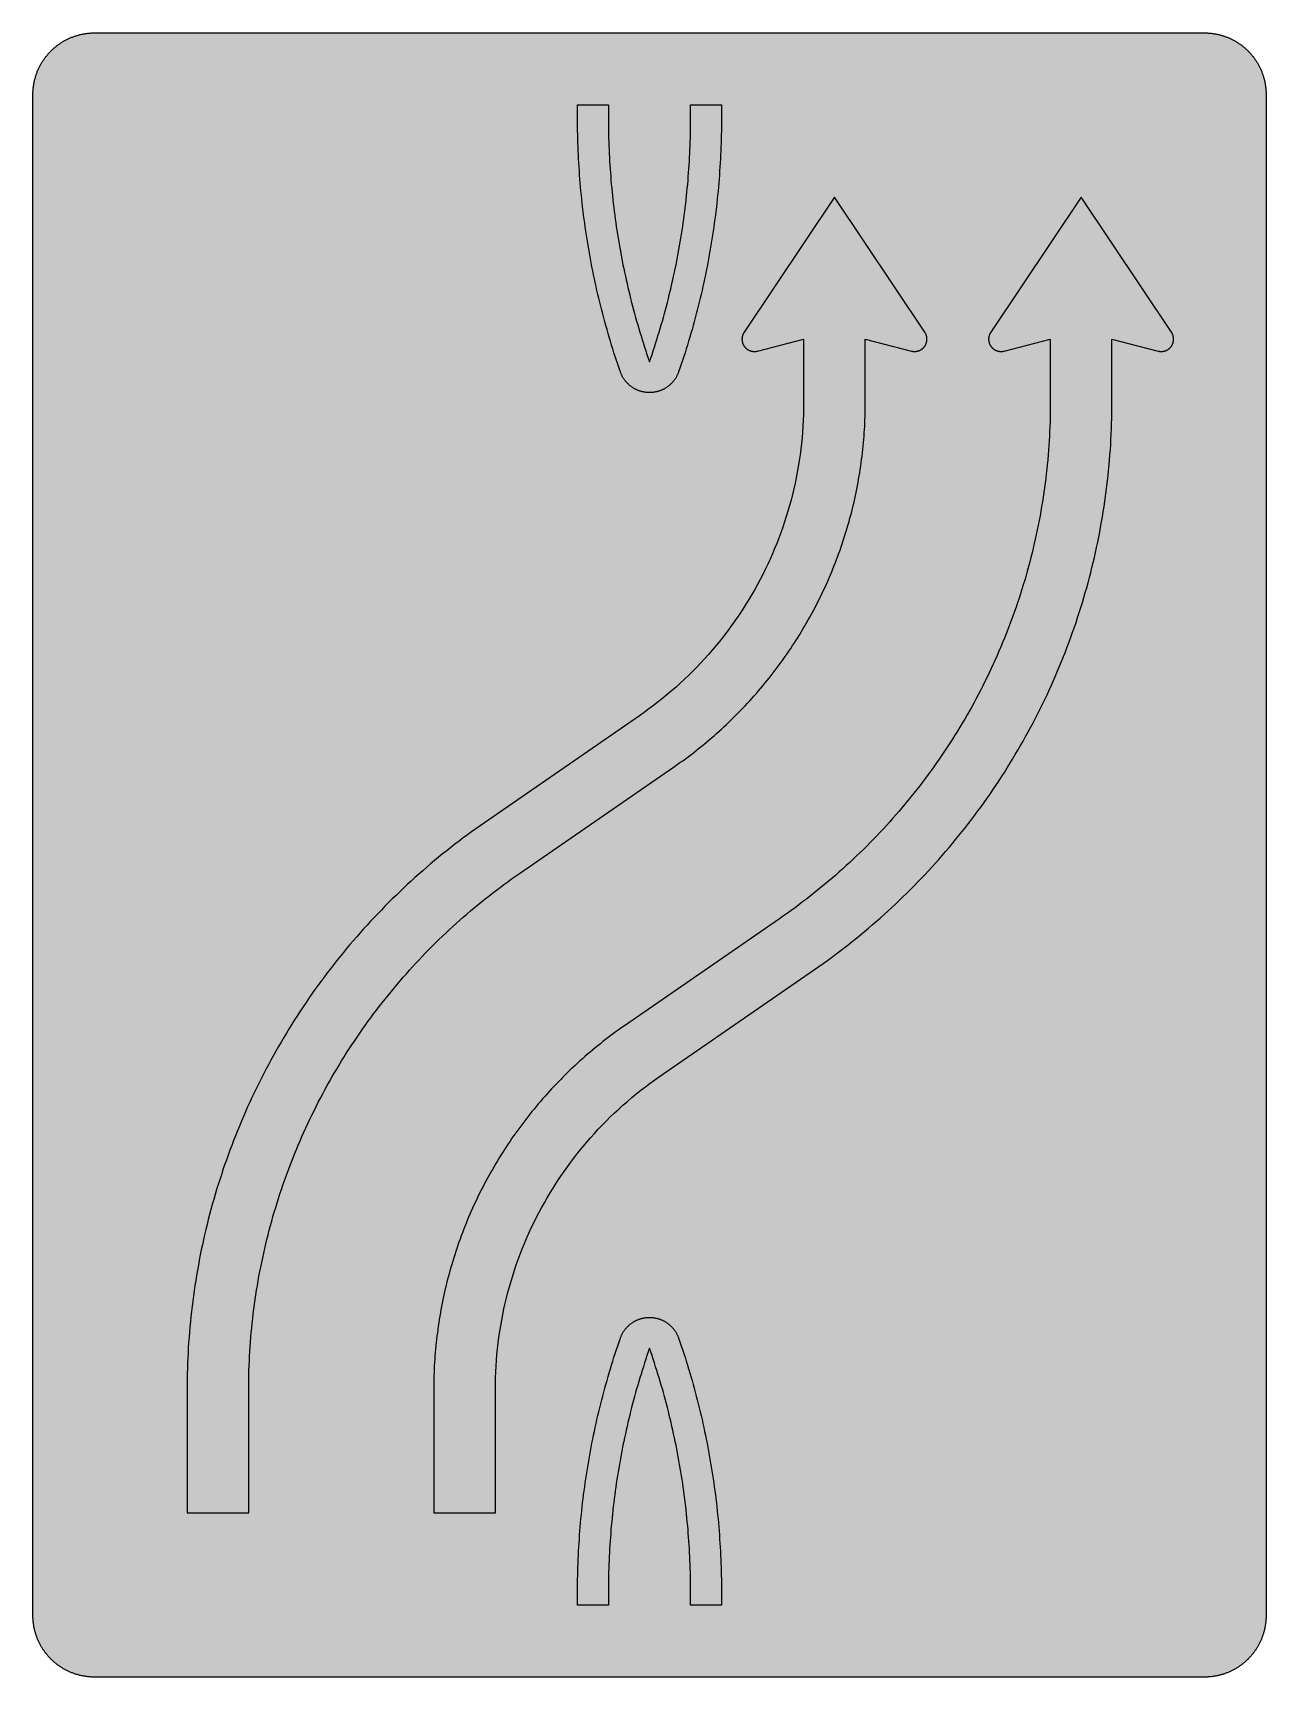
# Model space of a CAD drawing. Header units: millimetres. Extents: x 0 to 423, y 0 to 564.
import ezdxf

# ---------------------------------------------------------------- set-up
doc = ezdxf.new("R2010")
doc.units = ezdxf.units.MM

msp = doc.modelspace()

# ---------------------------------------------------------------- hatches: boundary and pattern name
for color, points in [(254, [(21.2189, 0.0537), (20.955, 0.0533), (20.6934, 0.0584), (20.4292, 0.066), (20.1676, 0.0787), (19.906, 0.094), (19.6469, 0.1118), (19.3853, 0.1321), (19.1262, 0.1549), (18.8671, 0.1829), (18.608, 0.2134), (18.349, 0.2464), (18.0924, 0.2845), (17.8359, 0.3251), (17.5793, 0.3683), (17.3253, 0.414), (17.0688, 0.4623), (16.8148, 0.5156), (16.5633, 0.5715), (16.3093, 0.6299), (16.0579, 0.6909), (15.809, 0.7544), (15.56, 0.823), (15.3111, 0.8941), (15.0622, 0.9677), (14.8158, 1.0439), (14.5694, 1.1227), (14.3256, 1.2065), (14.0818, 1.2903), (13.8379, 1.3792), (13.5966, 1.4707), (13.3579, 1.5672), (13.1191, 1.6637), (12.8803, 1.7628), (12.6441, 1.8669), (12.4079, 1.9736), (12.1742, 2.0803), (11.9405, 2.192), (11.7094, 2.3089), (11.4808, 2.4257), (11.2522, 2.5451), (11.0236, 2.6695), (10.7975, 2.794), (10.574, 2.9235), (10.3505, 3.0556), (10.1295, 3.1877), (9.9111, 3.3249), (9.6926, 3.4646), (9.4742, 3.6068), (9.2608, 3.7541), (9.0475, 3.9014), (8.8341, 4.0513), (8.6258, 4.2037), (8.4176, 4.3612), (8.2118, 4.5187), (8.0061, 4.6812), (7.8029, 4.8438), (7.6022, 5.0114), (7.4041, 5.1816), (7.206, 5.3518), (7.0129, 5.527), (6.8174, 5.7048), (6.6269, 5.8826), (6.4389, 6.0655), (6.2509, 6.2509), (6.0655, 6.4389), (5.8852, 6.6269), (5.7048, 6.8174), (5.527, 7.0104), (5.3518, 7.206), (5.1816, 7.4041), (5.0114, 7.6022), (4.8463, 7.8029), (4.6812, 8.0061), (4.5187, 8.2118), (4.3612, 8.4176), (4.2062, 8.6258), (4.0513, 8.8341), (3.9014, 9.0475), (3.7541, 9.2608), (3.6068, 9.4742), (3.4646, 9.6926), (3.3249, 9.9085), (3.1877, 10.1295), (3.0556, 10.3505), (2.9235, 10.574), (2.794, 10.7975), (2.6695, 11.0236), (2.5451, 11.2522), (2.4257, 11.4808), (2.3063, 11.7094), (2.192, 11.9405), (2.0803, 12.1742), (1.971, 12.4079), (1.8669, 12.6441), (1.7628, 12.8803), (1.6637, 13.1191), (1.5646, 13.3579), (1.4707, 13.5966), (1.3792, 13.8379), (1.2903, 14.0818), (1.2065, 14.3256), (1.1227, 14.5694), (1.0439, 14.8158), (0.9652, 15.0622), (0.8915, 15.3111), (0.823, 15.56), (0.7544, 15.809), (0.6883, 16.0604), (0.6274, 16.3119), (0.569, 16.5633), (0.5131, 16.8148), (0.4623, 17.0688), (0.4115, 17.3253), (0.3658, 17.5793), (0.3226, 17.8359), (0.2819, 18.0924), (0.2464, 18.3515), (0.2134, 18.608), (0.1829, 18.8671), (0.1549, 19.1262), (0.1295, 19.3878), (0.1092, 19.6469), (0.0914, 19.9085), (0.0762, 20.1701), (0.066, 20.4318), (0.0584, 20.6934), (0.0533, 20.955), (0.0508, 21.2192), (0.0522, 543.3314), (0.0533, 543.593), (0.0584, 543.8546), (0.066, 544.1188), (0.0762, 544.3804), (0.0914, 544.642), (0.1092, 544.9011), (0.1295, 545.1627), (0.1549, 545.4218), (0.1829, 545.6809), (0.2134, 545.94), (0.2464, 546.1991), (0.2819, 546.4556), (0.3226, 546.7121), (0.3658, 546.9687), (0.4115, 547.2227), (0.4623, 547.4792), (0.5131, 547.7332), (0.569, 547.9847), (0.6274, 548.2387), (0.6883, 548.4876), (0.7544, 548.7391), (0.823, 548.988), (0.8915, 549.2369), (0.9652, 549.4858), (1.0439, 549.7322), (1.1227, 549.9786), (1.2065, 550.2224), (1.2903, 550.4663), (1.3792, 550.7076), (1.4707, 550.9489), (1.5646, 551.1902), (1.6637, 551.4289), (1.7628, 551.6677), (1.8669, 551.9039), (1.971, 552.1401), (2.0803, 552.3738), (2.192, 552.6049), (2.3063, 552.8386), (2.4257, 553.0672), (2.5451, 553.2958), (2.6695, 553.5244), (2.794, 553.7505), (2.9235, 553.974), (3.0556, 554.1975), (3.1877, 554.4185), (3.3249, 554.6369), (3.4646, 554.8554), (3.6068, 555.0738), (3.7541, 555.2872), (3.9014, 555.5005), (4.0513, 555.7114), (4.2062, 555.9222), (4.3612, 556.1305), (4.5187, 556.3362), (4.6812, 556.5419), (4.8463, 556.7451), (5.0114, 556.9458), (5.1816, 557.1439), (5.3518, 557.342), (5.527, 557.5351), (5.7048, 557.7281), (5.8852, 557.9212), (6.0655, 558.1091), (6.2509, 558.2971), (6.4389, 558.4825), (6.6269, 558.6628), (6.8174, 558.8432), (7.0129, 559.021), (7.206, 559.1937), (7.4041, 559.3664), (7.6022, 559.5366), (7.8029, 559.7017), (8.0061, 559.8668), (8.2118, 560.0268), (8.4176, 560.1868), (8.6258, 560.3418), (8.8341, 560.4967), (9.0475, 560.6466), (9.2608, 560.7939), (9.4742, 560.9387), (9.6926, 561.0835), (9.9111, 561.2232), (10.1295, 561.3603), (10.3505, 561.4924), (10.574, 561.6245), (10.7975, 561.754), (11.0236, 561.8785), (11.2522, 562.0029), (11.4808, 562.1223), (11.7094, 562.2392), (11.9405, 562.356), (12.1742, 562.4678), (12.4079, 562.5744), (12.6441, 562.6811), (12.8803, 562.7853), (13.1191, 562.8843), (13.3579, 562.9834), (13.5966, 563.0774), (13.8379, 563.1688), (14.0818, 563.2577), (14.3256, 563.3415), (14.5694, 563.4253), (14.8158, 563.5041), (15.0622, 563.5803), (15.3111, 563.6539), (15.56, 563.7251), (15.809, 563.7936), (16.0579, 563.8571), (16.3093, 563.9206), (16.5633, 563.9791), (16.8148, 564.0349), (17.0688, 564.0857), (17.3253, 564.1365), (17.5793, 564.1823), (17.8359, 564.2254), (18.0924, 564.2635), (18.349, 564.3016), (18.608, 564.3347), (18.8671, 564.3651), (19.1262, 564.3931), (19.3853, 564.4185), (19.6469, 564.4388), (19.906, 564.4566), (20.1676, 564.4718), (20.4292, 564.482), (20.6934, 564.4896), (20.955, 564.4947), (21.2166, 564.4972), (402.2189, 564.4981), (402.4808, 564.4947), (402.7424, 564.4896), (403.0066, 564.482), (403.2682, 564.4718), (403.5298, 564.4566), (403.7889, 564.4388), (404.0505, 564.4185), (404.3096, 564.3931), (404.5687, 564.3651), (404.8277, 564.3347), (405.0868, 564.3016), (405.3434, 564.2635), (405.5999, 564.2254), (405.8564, 564.1823), (406.113, 564.1365), (406.367, 564.0857), (406.621, 564.0349), (406.875, 563.9791), (407.1264, 563.9206), (407.3779, 563.8571), (407.6268, 563.7936), (407.8783, 563.7251), (408.1272, 563.6539), (408.3736, 563.5803), (408.62, 563.5041), (408.8663, 563.4253), (409.1102, 563.3415), (409.354, 563.2577), (409.5979, 563.1688), (409.8392, 563.0774), (410.0805, 562.9834), (410.3192, 562.8843), (410.5554, 562.7853), (410.7942, 562.6811), (411.0279, 562.5744), (411.2616, 562.4678), (411.4952, 562.356), (411.7264, 562.2392), (411.9575, 562.1223), (412.1861, 562.0029), (412.4122, 561.8785), (412.6382, 561.754), (412.8643, 561.6245), (413.0853, 561.4924), (413.3063, 561.3603), (413.5272, 561.2232), (413.7457, 561.0835), (413.9616, 560.9387), (414.1775, 560.7939), (414.3908, 560.6466), (414.6017, 560.4967), (414.8125, 560.3418), (415.0208, 560.1868), (415.2265, 560.0268), (415.4297, 559.8668), (415.6329, 559.7017), (415.8336, 559.5366), (416.0342, 559.3664), (416.2298, 559.1937), (416.4254, 559.021), (416.6184, 558.8432), (416.8089, 558.6628), (416.9994, 558.4825), (417.1848, 558.2971), (417.3703, 558.1091), (417.5531, 557.9212), (417.7335, 557.7281), (417.9087, 557.5351), (418.084, 557.342), (418.2567, 557.1439), (418.4244, 556.9458), (418.592, 556.7451), (418.7546, 556.5419), (418.9171, 556.3362), (419.0746, 556.1305), (419.2321, 555.9222), (419.3845, 555.7114), (419.5369, 555.5005), (419.6842, 555.2872), (419.829, 555.0738), (419.9712, 554.8554), (420.1109, 554.6369), (420.2481, 554.4185), (420.3827, 554.1975), (420.5148, 553.974), (420.6418, 553.7505), (420.7688, 553.5244), (420.8907, 553.2958), (421.0126, 553.0672), (421.1295, 552.8386), (421.2438, 552.6049), (421.3555, 552.3738), (421.4647, 552.1401), (421.5689, 551.9039), (421.673, 551.6677), (421.7746, 551.4289), (421.8711, 551.1902), (421.9651, 550.9489), (422.0566, 550.7076), (422.1455, 550.4663), (422.2318, 550.2224), (422.3131, 549.9786), (422.3918, 549.7322), (422.4706, 549.4858), (422.5442, 549.2369), (422.6128, 548.988), (422.6814, 548.7391), (422.7449, 548.4876), (422.8084, 548.2387), (422.8668, 547.9847), (422.9227, 547.7332), (422.9735, 547.4792), (423.0243, 547.2227), (423.07, 546.9687), (423.1132, 546.7121), (423.1513, 546.4556), (423.1894, 546.1991), (423.2224, 545.94), (423.2529, 545.6809), (423.2808, 545.4218), (423.3037, 545.1627), (423.3266, 544.9011), (423.3443, 544.642), (423.357, 544.3804), (423.3697, 544.1188), (423.3774, 543.8546), (423.3824, 543.593), (423.385, 543.3314), (423.3855, 21.2203), (423.3824, 20.955), (423.3774, 20.6934), (423.3697, 20.4318), (423.357, 20.1701), (423.3443, 19.9085), (423.3266, 19.6469), (423.3037, 19.3878), (423.2808, 19.1262), (423.2529, 18.8671), (423.2224, 18.608), (423.1894, 18.3515), (423.1513, 18.0924), (423.1132, 17.8359), (423.07, 17.5793), (423.0243, 17.3253), (422.9735, 17.0688), (422.9227, 16.8148), (422.8668, 16.5633), (422.8084, 16.3119), (422.7449, 16.0604), (422.6814, 15.809), (422.6128, 15.56), (422.5442, 15.3111), (422.4706, 15.0622), (422.3918, 14.8158), (422.3131, 14.5694), (422.2318, 14.3256), (422.1455, 14.0818), (422.0566, 13.8379), (421.9651, 13.5966), (421.8711, 13.3579), (421.7746, 13.1191), (421.673, 12.8803), (421.5689, 12.6441), (421.4647, 12.4079), (421.3555, 12.1742), (421.2438, 11.9405), (421.1295, 11.7094), (421.0126, 11.4808), (420.8907, 11.2522), (420.7688, 11.0236), (420.6418, 10.7975), (420.5148, 10.574), (420.3827, 10.3505), (420.2481, 10.1295), (420.1109, 9.9085), (419.9712, 9.6926), (419.829, 9.4742), (419.6842, 9.2608), (419.5369, 9.0475), (419.3845, 8.8341), (419.2321, 8.6258), (419.0746, 8.4176), (418.9171, 8.2118), (418.7546, 8.0061), (418.592, 7.8029), (418.4244, 7.6022), (418.2567, 7.4041), (418.084, 7.206), (417.9087, 7.0104), (417.7335, 6.8174), (417.5531, 6.6269), (417.3703, 6.4389), (417.1848, 6.2509), (416.9994, 6.0655), (416.8089, 5.8826), (416.6184, 5.7048), (416.4254, 5.527), (416.2298, 5.3518), (416.0342, 5.1816), (415.8336, 5.0114), (415.6329, 4.8438), (415.4297, 4.6812), (415.2265, 4.5187), (415.0208, 4.3612), (414.8125, 4.2037), (414.6017, 4.0513), (414.3908, 3.9014), (414.1775, 3.7541), (413.9616, 3.6068), (413.7457, 3.4646), (413.5272, 3.3249), (413.3063, 3.1877), (413.0853, 3.0556), (412.8643, 2.9235), (412.6382, 2.794), (412.4122, 2.6695), (412.1861, 2.5451), (411.9575, 2.4257), (411.7264, 2.3089), (411.4952, 2.192), (411.2616, 2.0803), (411.0279, 1.9736), (410.7942, 1.8669), (410.5554, 1.7628), (410.3192, 1.6637), (410.0805, 1.5672), (409.8392, 1.4707), (409.5979, 1.3792), (409.354, 1.2903), (409.1102, 1.2065), (408.8663, 1.1227), (408.62, 1.0439), (408.3736, 0.9677), (408.1272, 0.8941), (407.8783, 0.823), (407.6268, 0.7544), (407.3779, 0.6909), (407.1264, 0.6299), (406.875, 0.5715), (406.621, 0.5156), (406.367, 0.4623), (406.113, 0.414), (405.8564, 0.3683), (405.5999, 0.3251), (405.3434, 0.2845), (405.0868, 0.2464), (404.8277, 0.2134), (404.5687, 0.1829), (404.3096, 0.1549), (404.0505, 0.1321), (403.7889, 0.1118), (403.5298, 0.094), (403.2682, 0.0787), (403.0066, 0.066), (402.7424, 0.0584), (402.4808, 0.0533), (402.2166, 0.0533)]), (59, [(225.83, 539.8036), (236.4133, 539.8036), (236.4133, 535.0905), (236.408, 533.7023), (236.3978, 532.3154), (236.38, 530.9286), (236.3546, 529.5417), (236.3216, 528.1549), (236.281, 526.7706), (236.2352, 525.3838), (236.1794, 523.9995), (236.1184, 522.6152), (236.0498, 521.2309), (235.9736, 519.8491), (235.8898, 518.4673), (235.7984, 517.0856), (235.7018, 515.7038), (235.5952, 514.3246), (235.4834, 512.9454), (235.364, 511.5662), (235.237, 510.1869), (235.1049, 508.8103), (234.9627, 507.4336), (234.8154, 506.0569), (234.6604, 504.6828), (234.4979, 503.3086), (234.3277, 501.937), (234.1499, 500.5654), (233.967, 499.1938), (233.774, 497.8248), (233.5759, 496.4557), (233.3701, 495.0892), (233.1593, 493.7227), (232.9383, 492.3561), (232.7123, 490.9922), (232.4786, 489.6282), (232.2373, 488.2667), (231.9884, 486.9078), (231.7318, 485.5489), (231.4702, 484.19), (231.201, 482.8337), (230.9241, 481.4773), (230.6396, 480.1235), (230.3501, 478.7722), (230.0529, 477.4209), (229.7455, 476.0722), (229.4357, 474.7235), (229.1156, 473.3773), (228.788, 472.0336), (228.4552, 470.6899), (228.1149, 469.3488), (227.7669, 468.0077), (227.4138, 466.6717), (227.0531, 465.3331), (226.6848, 463.9996), (226.3089, 462.6661), (225.9254, 461.3351), (225.5368, 460.0067), (225.138, 458.6783), (224.7367, 457.3524), (224.3252, 456.0291), (223.9061, 454.7083), (223.4819, 453.3875), (223.0501, 452.0692), (222.6132, 450.7535), (222.1662, 449.4403), (221.7141, 448.1271), (221.6429, 447.929), (221.5667, 447.7334), (221.488, 447.5404), (221.4067, 447.3473), (221.3204, 447.1568), (221.2315, 446.9689), (221.14, 446.7835), (221.0435, 446.6006), (220.9444, 446.4202), (220.8428, 446.2424), (220.7362, 446.0672), (220.6269, 445.8919), (220.5152, 445.7217), (220.4009, 445.5541), (220.2815, 445.3865), (220.1596, 445.2239), (220.0351, 445.0639), (219.9081, 444.9039), (219.7786, 444.7489), (219.6465, 444.5965), (219.5119, 444.4441), (219.3722, 444.2968), (219.2325, 444.152), (219.0877, 444.0123), (218.9429, 443.8726), (218.7931, 443.7355), (218.6407, 443.6034), (218.4883, 443.4713), (218.3308, 443.3443), (218.1733, 443.2198), (218.0133, 443.1005), (217.8507, 442.9811), (217.6856, 442.8668), (217.518, 442.755), (217.3478, 442.6458), (217.1751, 442.5391), (217.0024, 442.4375), (216.8271, 442.3385), (216.6493, 442.2419), (216.469, 442.1505), (216.2886, 442.0616), (216.1057, 441.9752), (215.9203, 441.894), (215.7349, 441.8152), (215.5469, 441.739), (215.3564, 441.6679), (215.1634, 441.6019), (214.9729, 441.5358), (214.7773, 441.4749), (214.5817, 441.419), (214.3836, 441.3656), (214.1855, 441.3148), (213.9874, 441.2691), (213.7842, 441.2285), (213.5835, 441.1904), (213.3803, 441.1548), (213.1746, 441.1243), (212.9688, 441.0989), (212.7631, 441.0761), (212.5548, 441.0583), (212.3465, 441.0431), (212.1383, 441.0329), (211.9274, 441.0278), (211.7166, 441.0253), (211.5058, 441.0278), (211.2975, 441.0329), (211.0867, 441.0431), (210.8784, 441.0583), (210.6727, 441.0761), (210.4669, 441.0989), (210.2612, 441.1243), (210.0555, 441.1548), (209.8523, 441.1904), (209.6516, 441.2285), (209.4484, 441.2691), (209.2503, 441.3148), (209.0522, 441.3656), (208.854, 441.419), (208.6585, 441.4749), (208.4654, 441.5358), (208.2724, 441.6019), (208.0793, 441.6679), (207.8914, 441.739), (207.7034, 441.8152), (207.5155, 441.894), (207.33, 441.9752), (207.1472, 442.0616), (206.9668, 442.1505), (206.7865, 442.2419), (206.6087, 442.3385), (206.4334, 442.4375), (206.2607, 442.5391), (206.088, 442.6458), (205.9203, 442.755), (205.7527, 442.8668), (205.5876, 442.9811), (205.4225, 443.1005), (205.2625, 443.2198), (205.105, 443.3443), (204.9475, 443.4713), (204.7951, 443.6034), (204.6427, 443.7355), (204.4954, 443.8726), (204.3481, 444.0123), (204.2058, 444.152), (204.0636, 444.2968), (203.9264, 444.4441), (203.7893, 444.5965), (203.6572, 444.7489), (203.5277, 444.9039), (203.4007, 445.0639), (203.2762, 445.2239), (203.1543, 445.3865), (203.0349, 445.5541), (202.9206, 445.7217), (202.8088, 445.8919), (202.6996, 446.0672), (202.5929, 446.2424), (202.4913, 446.4202), (202.3923, 446.6006), (202.2958, 446.7835), (202.2043, 446.9689), (202.1154, 447.1568), (202.0291, 447.3473), (201.9478, 447.5404), (201.869, 447.7334), (201.7928, 447.929), (201.7217, 448.1271), (201.2696, 449.4403), (200.8251, 450.7535), (200.3857, 452.0692), (199.9539, 453.3875), (199.5297, 454.7083), (199.1106, 456.0291), (198.7017, 457.3524), (198.2978, 458.6783), (197.9016, 460.0067), (197.5104, 461.3351), (197.1294, 462.6661), (196.7535, 463.9996), (196.3852, 465.3331), (196.022, 466.6717), (195.6689, 468.0077), (195.3209, 469.3488), (194.9806, 470.6899), (194.6478, 472.0336), (194.3202, 473.3773), (194.0027, 474.7235), (193.6902, 476.0722), (193.3854, 477.4209), (193.0857, 478.7722), (192.7962, 480.1235), (192.5117, 481.4773), (192.2348, 482.8337), (191.9656, 484.19), (191.704, 485.5489), (191.4474, 486.9078), (191.1985, 488.2667), (190.9572, 489.6282), (190.7235, 490.9922), (190.4975, 492.3561), (190.2765, 493.7227), (190.0657, 495.0892), (189.8599, 496.4557), (189.6618, 497.8248), (189.4688, 499.1938), (189.2859, 500.5654), (189.1081, 501.937), (188.9379, 503.3086), (188.7753, 504.6828), (188.6204, 506.0569), (188.4731, 507.4336), (188.3308, 508.8103), (188.1988, 510.1869), (188.0718, 511.5662), (187.9524, 512.9454), (187.8406, 514.3246), (187.7339, 515.7038), (187.6374, 517.0856), (187.546, 518.4673), (187.4622, 519.8491), (187.386, 521.2309), (187.3174, 522.6152), (187.2564, 523.9995), (187.2005, 525.3838), (187.1548, 526.7706), (187.1142, 528.1549), (187.0812, 529.5417), (187.0558, 530.9286), (187.038, 532.3154), (187.0278, 533.7023), (187.0227, 535.0891), (187.0244, 539.8036), (197.6078, 539.8036), (197.6078, 535.0905), (197.6095, 533.7581), (197.6196, 532.4246), (197.6374, 531.0937), (197.6628, 529.7627), (197.6933, 528.4318), (197.7314, 527.1033), (197.7771, 525.7724), (197.8304, 524.444), (197.8889, 523.1155), (197.9549, 521.7871), (198.0286, 520.4587), (198.1073, 519.1328), (198.1962, 517.8044), (198.2902, 516.4785), (198.3892, 515.1552), (198.4985, 513.8293), (198.6128, 512.506), (198.7347, 511.1826), (198.8617, 509.8618), (198.9988, 508.541), (199.1411, 507.2202), (199.2884, 505.8994), (199.4459, 504.5812), (199.6084, 503.2629), (199.7786, 501.9472), (199.9564, 500.6289), (200.1393, 499.3157), (200.3298, 498), (200.5254, 496.6894), (200.7311, 495.3762), (200.9419, 494.0656), (201.1604, 492.7549), (201.3839, 491.4468), (201.615, 490.1413), (201.8538, 488.8332), (202.1002, 487.5301), (202.3516, 486.2271), (202.6107, 484.9241), (202.8749, 483.6236), (203.1492, 482.3231), (203.4286, 481.0252), (203.7131, 479.7273), (204.0052, 478.4319), (204.3049, 477.139), (204.6122, 475.8461), (204.9247, 474.5558), (205.2447, 473.2655), (205.5724, 471.9777), (205.9051, 470.6925), (206.2455, 469.4072), (206.5934, 468.1245), (206.9465, 466.8418), (207.3072, 465.5642), (207.6755, 464.2841), (208.0489, 463.009), (208.4299, 461.7339), (208.8159, 460.4614), (209.2122, 459.1914), (209.6135, 457.9214), (210.0199, 456.6564), (210.4339, 455.389), (210.8556, 454.1266), (211.2823, 452.8668), (211.7166, 451.6069), (211.7189, 451.6092), (212.151, 452.8668), (212.5802, 454.1291), (213.0019, 455.3915), (213.4159, 456.6564), (213.8223, 457.9239), (214.2236, 459.1914), (214.6173, 460.4639), (215.0059, 461.7364), (215.3869, 463.009), (215.7603, 464.2866), (216.1286, 465.5642), (216.4893, 466.8444), (216.8423, 468.1245), (217.1903, 469.4072), (217.5307, 470.6925), (217.8634, 471.9777), (218.1911, 473.2655), (218.5111, 474.5558), (218.8235, 475.8461), (219.1309, 477.139), (219.4306, 478.4344), (219.7227, 479.7298), (220.0097, 481.0252), (220.2866, 482.3231), (220.5609, 483.6236), (220.8251, 484.9241), (221.0841, 486.2271), (221.3356, 487.5301), (221.582, 488.8357), (221.8207, 490.1413), (222.0519, 491.4468), (222.2754, 492.7575), (222.4938, 494.0656), (222.7047, 495.3762), (222.9104, 496.6894), (223.106, 498), (223.2965, 499.3157), (223.4794, 500.6289), (223.6572, 501.9472), (223.8273, 503.2629), (223.9899, 504.5812), (224.1448, 505.8994), (224.2947, 507.2202), (224.4369, 508.541), (224.5741, 509.8618), (224.7011, 511.1826), (224.823, 512.506), (224.9373, 513.8293), (225.0465, 515.1552), (225.1456, 516.4785), (225.2396, 517.8044), (225.3259, 519.1328), (225.4072, 520.4587), (225.4809, 521.7871), (225.5469, 523.1155), (225.6053, 524.444), (225.6587, 525.7724), (225.7044, 527.1033), (225.7425, 528.4318), (225.773, 529.7627), (225.7984, 531.0937), (225.8136, 532.4246), (225.8263, 533.7581), (225.8289, 535.0891)]), (59, [(285.8022, 459.3703), (301.6772, 455.2703), (301.691, 455.2645), (301.7088, 455.262), (301.7241, 455.2569), (301.7418, 455.2518), (301.7571, 455.2493), (301.7723, 455.2442), (301.7901, 455.2417), (301.8053, 455.2366), (301.8231, 455.234), (301.8384, 455.2315), (301.8561, 455.2264), (301.8714, 455.2239), (301.8892, 455.2213), (301.9044, 455.2163), (301.9196, 455.2137), (301.9374, 455.2112), (301.9527, 455.2086), (301.9704, 455.2036), (301.9857, 455.201), (302.0035, 455.1985), (302.0187, 455.1959), (302.0365, 455.1934), (302.0517, 455.1909), (302.0695, 455.1883), (302.0847, 455.1858), (302.1025, 455.1832), (302.1178, 455.1807), (302.1355, 455.1782), (302.1508, 455.1756), (302.1686, 455.1731), (302.1838, 455.1705), (302.2016, 455.168), (302.2168, 455.168), (302.2346, 455.1655), (302.2498, 455.1629), (302.2676, 455.1604), (302.2829, 455.1604), (302.3006, 455.1578), (302.3184, 455.1553), (302.3337, 455.1553), (302.3514, 455.1528), (302.3667, 455.1502), (302.3845, 455.1502), (302.3997, 455.1477), (302.4175, 455.1477), (302.4327, 455.1451), (302.4505, 455.1451), (302.4683, 455.1451), (302.4835, 455.1426), (302.5013, 455.1426), (302.5165, 455.1401), (302.5343, 455.1401), (302.5496, 455.1401), (302.5673, 455.1401), (302.5851, 455.1375), (302.6004, 455.1375), (302.6181, 455.1375), (302.6334, 455.1375), (302.6512, 455.1375), (302.6664, 455.135), (302.6842, 455.135), (302.702, 455.135), (302.7172, 455.135), (302.735, 455.135), (302.8442, 455.1375), (302.9534, 455.1401), (303.0601, 455.1477), (303.1668, 455.1578), (303.2735, 455.1705), (303.3801, 455.1832), (303.4843, 455.201), (303.5884, 455.2213), (303.69, 455.2442), (303.7916, 455.2696), (303.8932, 455.295), (303.9923, 455.3255), (304.0913, 455.3585), (304.1904, 455.3915), (304.2869, 455.4296), (304.3834, 455.4677), (304.4774, 455.5084), (304.5689, 455.5541), (304.6628, 455.5998), (304.7517, 455.6455), (304.8406, 455.6963), (304.9295, 455.7497), (305.0159, 455.803), (305.1023, 455.8589), (305.1861, 455.9173), (305.2674, 455.9757), (305.3486, 456.0392), (305.4274, 456.1027), (305.5061, 456.1688), (305.5798, 456.2348), (305.656, 456.3034), (305.7271, 456.3745), (305.7982, 456.4482), (305.8668, 456.5218), (305.9354, 456.598), (306.0014, 456.6768), (306.0649, 456.7555), (306.1259, 456.8368), (306.1868, 456.9181), (306.2453, 457.0019), (306.3011, 457.0882), (306.3545, 457.1746), (306.4078, 457.261), (306.4561, 457.3499), (306.5043, 457.4413), (306.5501, 457.5327), (306.5932, 457.6267), (306.6339, 457.7207), (306.6745, 457.8172), (306.7101, 457.9137), (306.7456, 458.0103), (306.7761, 458.1093), (306.8066, 458.2109), (306.8345, 458.31), (306.8599, 458.4116), (306.8828, 458.5157), (306.9006, 458.6199), (306.9184, 458.724), (306.9336, 458.8307), (306.9463, 458.9374), (306.9565, 459.044), (306.9615, 459.1507), (306.9666, 459.2599), (306.9666, 459.3692), (306.9666, 459.4073), (306.9666, 459.4479), (306.9666, 459.486), (306.9641, 459.5266), (306.9641, 459.5647), (306.9615, 459.6054), (306.959, 459.6435), (306.9565, 459.6816), (306.9539, 459.7222), (306.9488, 459.7603), (306.9463, 459.7984), (306.9412, 459.8365), (306.9361, 459.8772), (306.9311, 459.9153), (306.926, 459.9534), (306.9209, 459.9915), (306.9158, 460.0321), (306.9082, 460.0702), (306.9031, 460.1083), (306.8955, 460.1464), (306.8879, 460.1845), (306.8803, 460.2226), (306.8726, 460.2607), (306.865, 460.2988), (306.8549, 460.3369), (306.8472, 460.375), (306.8371, 460.4131), (306.8269, 460.4487), (306.8168, 460.4868), (306.8066, 460.5249), (306.7964, 460.563), (306.7863, 460.5985), (306.7736, 460.6366), (306.7609, 460.6722), (306.7507, 460.7103), (306.738, 460.7484), (306.7253, 460.7839), (306.7126, 460.8195), (306.6974, 460.8576), (306.6847, 460.8932), (306.6694, 460.9287), (306.6542, 460.9668), (306.6415, 461.0024), (306.6263, 461.0379), (306.611, 461.0735), (306.5932, 461.1091), (306.578, 461.1446), (306.5602, 461.1802), (306.545, 461.2157), (306.5272, 461.2488), (306.5094, 461.2843), (306.4916, 461.3199), (306.4739, 461.3529), (306.4561, 461.3885), (306.4358, 461.424), (306.418, 461.457), (306.3977, 461.4901), (306.3773, 461.5256), (306.357, 461.5586), (306.3367, 461.5917), (306.3164, 461.6247), (306.2961, 461.6577), (306.2732, 461.6907), (306.2529, 461.7237), (275.2189, 508.0536), (244.1857, 461.7251), (244.1626, 461.6907), (244.1423, 461.6577), (244.1194, 461.6247), (244.0991, 461.5917), (244.0788, 461.5586), (244.0584, 461.5256), (244.0381, 461.4901), (244.0203, 461.457), (244, 461.424), (243.9822, 461.3885), (243.9619, 461.3529), (243.9441, 461.3199), (243.9264, 461.2843), (243.9086, 461.2488), (243.8933, 461.2157), (243.8756, 461.1802), (243.8578, 461.1446), (243.8425, 461.1091), (243.8273, 461.0735), (243.8121, 461.0379), (243.7968, 461.0024), (243.7816, 460.9668), (243.7663, 460.9287), (243.7511, 460.8932), (243.7384, 460.8576), (243.7257, 460.8195), (243.7105, 460.7839), (243.6978, 460.7484), (243.6851, 460.7103), (243.6749, 460.6722), (243.6622, 460.6366), (243.6495, 460.5985), (243.6393, 460.563), (243.6292, 460.5249), (243.619, 460.4868), (243.6089, 460.4487), (243.5987, 460.4131), (243.5885, 460.375), (243.5809, 460.3369), (243.5708, 460.2988), (243.5631, 460.2607), (243.5555, 460.2226), (243.5479, 460.1845), (243.5403, 460.1464), (243.5327, 460.1083), (243.525, 460.0702), (243.52, 460.0321), (243.5149, 459.9915), (243.5073, 459.9534), (243.5022, 459.9153), (243.4971, 459.8772), (243.4946, 459.8365), (243.4895, 459.7984), (243.4869, 459.7603), (243.4819, 459.7222), (243.4793, 459.6816), (243.4768, 459.6435), (243.4742, 459.6054), (243.4717, 459.5647), (243.4717, 459.5266), (243.4692, 459.486), (243.4692, 459.4479), (243.4666, 459.4073), (243.4666, 459.3692), (243.4692, 459.2599), (243.4742, 459.1507), (243.4793, 459.044), (243.4895, 458.9374), (243.5022, 458.8307), (243.5174, 458.724), (243.5327, 458.6199), (243.553, 458.5157), (243.5758, 458.4116), (243.6012, 458.31), (243.6292, 458.2109), (243.6571, 458.1093), (243.6901, 458.0103), (243.7257, 457.9137), (243.7613, 457.8172), (243.7994, 457.7207), (243.8425, 457.6267), (243.8857, 457.5327), (243.9314, 457.4413), (243.9797, 457.3499), (244.028, 457.261), (244.0813, 457.1746), (244.1346, 457.0882), (244.1905, 457.0019), (244.2489, 456.9181), (244.3099, 456.8368), (244.3709, 456.7555), (244.4344, 456.6768), (244.5004, 456.598), (244.5664, 456.5218), (244.6376, 456.4482), (244.7087, 456.3745), (244.7798, 456.3034), (244.856, 456.2348), (244.9297, 456.1688), (245.0084, 456.1027), (245.0871, 456.0392), (245.1684, 455.9757), (245.2497, 455.9173), (245.3335, 455.8589), (245.4199, 455.803), (245.5062, 455.7497), (245.5951, 455.6963), (245.684, 455.6455), (245.7729, 455.5998), (245.8669, 455.5541), (245.9584, 455.5084), (246.0523, 455.4677), (246.1489, 455.4296), (246.2454, 455.3915), (246.3444, 455.3585), (246.4435, 455.3255), (246.5426, 455.295), (246.6442, 455.2696), (246.7458, 455.2442), (246.8474, 455.2213), (246.9515, 455.201), (247.0556, 455.1832), (247.1623, 455.1705), (247.269, 455.1578), (247.3757, 455.1477), (247.4824, 455.1401), (247.5916, 455.1375), (247.7008, 455.135), (247.7186, 455.135), (247.7338, 455.135), (247.7516, 455.135), (247.7694, 455.135), (247.7846, 455.1375), (247.8024, 455.1375), (247.8176, 455.1375), (247.8354, 455.1375), (247.8532, 455.1375), (247.8684, 455.1401), (247.8862, 455.1401), (247.9015, 455.1401), (247.9192, 455.1401), (247.9345, 455.1426), (247.9523, 455.1426), (247.97, 455.1451), (247.9853, 455.1451), (248.0031, 455.1451), (248.0183, 455.1477), (248.0361, 455.1477), (248.0513, 455.1502), (248.0691, 455.1502), (248.0869, 455.1528), (248.1021, 455.1553), (248.1199, 455.1553), (248.1351, 455.1578), (248.1529, 455.1604), (248.1682, 455.1604), (248.1859, 455.1629), (248.2012, 455.1655), (248.219, 455.168), (248.2342, 455.168), (248.252, 455.1705), (248.2698, 455.1731), (248.285, 455.1756), (248.3028, 455.1782), (248.318, 455.1807), (248.3358, 455.1832), (248.351, 455.1858), (248.3688, 455.1883), (248.3841, 455.1909), (248.3993, 455.1934), (248.4171, 455.1959), (248.4323, 455.1985), (248.4501, 455.201), (248.4653, 455.2036), (248.4831, 455.2086), (248.4984, 455.2112), (248.5161, 455.2137), (248.5314, 455.2163), (248.5492, 455.2213), (248.5644, 455.2239), (248.5796, 455.2264), (248.5974, 455.2315), (248.6127, 455.234), (248.6304, 455.2366), (248.6457, 455.2417), (248.6609, 455.2442), (248.6787, 455.2493), (248.6939, 455.2518), (248.7117, 455.2569), (248.727, 455.262), (248.7422, 455.2645), (248.76, 455.2696), (264.6355, 459.3703), (264.6355, 437.4981), (264.6197, 435.4881), (264.574, 433.484), (264.4953, 431.485), (264.3886, 429.4886), (264.2514, 427.4998), (264.0838, 425.516), (263.8882, 423.5374), (263.6596, 421.5663), (263.4031, 419.6004), (263.1161, 417.642), (262.8011, 415.6888), (262.4557, 413.7431), (262.0823, 411.8077), (261.681, 409.8773), (261.2492, 407.957), (260.7894, 406.0444), (260.3017, 404.1394), (259.7861, 402.2446), (259.2426, 400.3599), (258.6685, 398.4854), (258.0691, 396.6185), (257.4417, 394.7643), (256.7864, 392.9202), (256.1057, 391.0838), (255.397, 389.2626), (254.6604, 387.4516), (253.8959, 385.6507), (253.1085, 383.8651), (252.2906, 382.0897), (251.4498, 380.3269), (250.5812, 378.5768), (249.6845, 376.842), (248.7651, 375.1199), (247.8202, 373.4105), (246.8474, 371.7163), (245.8491, 370.0348), (244.8281, 368.3711), (243.7816, 366.7201), (242.7072, 365.0844), (241.6124, 363.4664), (240.4897, 361.8636), (239.3442, 360.2761), (238.1733, 358.7039), (236.9795, 357.1519), (235.7603, 355.6152), (234.5182, 354.0963), (233.2507, 352.5952), (231.963, 351.1118), (230.6498, 349.6462), (229.3137, 348.201), (227.9548, 346.7735), (226.5731, 345.3663), (225.1685, 343.977), (223.741, 342.6079), (222.2906, 341.2592), (220.82, 339.9307), (219.3265, 338.6252), (217.8101, 337.3374), (216.2734, 336.0725), (214.7138, 334.8304), (213.1314, 333.6087), (211.5312, 332.4098), (209.9081, 331.2312), (208.2622, 330.0781), (155.0487, 293.3429), (153.576, 292.3184), (152.113, 291.2821), (150.6576, 290.2356), (149.2123, 289.1815), (147.7747, 288.1147), (146.3446, 287.0378), (144.9248, 285.9481), (143.5125, 284.8508), (142.1105, 283.7434), (140.716, 282.6258), (139.3317, 281.4955), (137.955, 280.3576), (136.5885, 279.2095), (135.2321, 278.0513), (133.8834, 276.8829), (132.5423, 275.7043), (131.2139, 274.5156), (129.8931, 273.3192), (128.5799, 272.1102), (127.2794, 270.8935), (125.9865, 269.6667), (124.7013, 268.4297), (123.4288, 267.1851), (122.1638, 265.9304), (120.9091, 264.6655), (119.6645, 263.3904), (118.43, 262.1077), (117.2058, 260.8148), (115.9891, 259.5143), (114.7826, 258.2037), (113.5888, 256.8854), (112.4026, 255.557), (111.2266, 254.2184), (110.0607, 252.8722), (108.905, 251.5184), (107.7595, 250.1544), (106.6267, 248.7828), (105.5014, 247.4011), (104.3864, 246.0117), (103.2815, 244.6147), (102.1893, 243.2075), (101.1072, 241.7928), (100.0328, 240.3704), (98.9711, 238.9378), (97.9195, 237.5002), (96.8807, 236.0524), (95.8494, 234.5969), (94.8309, 233.1314), (93.8225, 231.6607), (92.8268, 230.1799), (91.8388, 228.694), (90.8634, 227.1979), (89.9008, 225.6942), (88.9483, 224.1829), (88.0059, 222.664), (87.0737, 221.14), (86.1543, 219.6059), (85.2475, 218.0641), (84.3509, 216.5172), (83.4644, 214.9602), (82.5906, 213.3981), (81.727, 211.8284), (80.8761, 210.2485), (80.0379, 208.6661), (79.2099, 207.0735), (78.3971, 205.4784), (77.5945, 203.8756), (76.8045, 202.2678), (76.0273, 200.6549), (75.2627, 199.0369), (74.5084, 197.4139), (73.7692, 195.7883), (73.0428, 194.1551), (72.329, 192.5168), (71.6255, 190.8734), (70.9371, 189.2249), (70.2615, 187.5739), (69.596, 185.9178), (68.9458, 184.2567), (68.3057, 182.5904), (67.6808, 180.9191), (67.0687, 179.2453), (66.4667, 177.5663), (65.88, 175.8848), (65.3059, 174.1957), (64.7446, 172.5066), (64.196, 170.8099), (63.66, 169.1107), (63.1368, 167.4089), (62.6262, 165.702), (62.1284, 163.9926), (61.6433, 162.2781), (61.1708, 160.561), (60.7136, 158.8414), (60.2666, 157.1168), (59.8348, 155.3896), (59.4157, 153.6598), (59.0093, 151.9276), (58.6156, 150.1902), (58.2346, 148.4503), (57.8688, 146.7079), (57.5132, 144.9629), (57.1729, 143.2154), (56.8452, 141.4628), (56.5302, 139.7102), (56.228, 137.955), (55.941, 136.1948), (55.6641, 134.4346), (55.4025, 132.6718), (55.1536, 130.9065), (54.9199, 129.1387), (54.6964, 127.3683), (54.4881, 125.5979), (54.2925, 123.825), (54.1096, 122.0495), (53.942, 120.2715), (53.787, 118.491), (53.6448, 116.7105), (53.5153, 114.9299), (53.401, 113.1443), (53.2994, 111.3612), (53.213, 109.5731), (53.1368, 107.7849), (53.0758, 105.9967), (53.0276, 104.206), (52.9946, 102.4153), (52.9742, 100.6221), (52.9666, 98.8314), (52.9689, 56.4981), (74.1355, 56.4981), (74.1355, 98.8314), (74.1401, 100.4621), (74.1578, 102.0953), (74.1909, 103.726), (74.234, 105.3541), (74.2899, 106.9848), (74.356, 108.6104), (74.4372, 110.2385), (74.5287, 111.8641), (74.6328, 113.4872), (74.7522, 115.1103), (74.8792, 116.7308), (75.0214, 118.3513), (75.1764, 119.9693), (75.3415, 121.5847), (75.5193, 123.2002), (75.7098, 124.8131), (75.9104, 126.4234), (76.1263, 128.0338), (76.3524, 129.6416), (76.5912, 131.2469), (76.8401, 132.8496), (77.1042, 134.4498), (77.3786, 136.05), (77.663, 137.6451), (77.9628, 139.2403), (78.2726, 140.8303), (78.5952, 142.4203), (78.9305, 144.0053), (79.2759, 145.5903), (79.6341, 147.1701), (80.0049, 148.75), (80.3859, 150.3248), (80.7822, 151.8971), (81.186, 153.4668), (81.6051, 155.034), (82.0344, 156.5961), (82.4738, 158.1582), (82.9285, 159.7127), (83.3933, 161.2671), (83.8683, 162.8165), (84.3559, 164.3634), (84.8563, 165.9077), (85.3669, 167.447), (85.8901, 168.9837), (86.426, 170.5153), (86.9721, 172.0444), (87.5309, 173.5684), (88.0999, 175.0898), (88.6816, 176.6062), (89.2734, 178.1175), (89.8779, 179.6263), (90.4951, 181.1299), (91.1225, 182.6311), (91.7626, 184.1271), (92.4128, 185.6181), (93.0732, 187.104), (93.7463, 188.5874), (94.4321, 190.0631), (95.1281, 191.5363), (95.8367, 193.0044), (96.5556, 194.4675), (97.2845, 195.9254), (98.0288, 197.3809), (98.7806, 198.8287), (99.5451, 200.2714), (100.3198, 201.7065), (101.1047, 203.1365), (101.8997, 204.5614), (102.7074, 205.9762), (103.5228, 207.3859), (104.3508, 208.7905), (105.1865, 210.185), (106.0348, 211.5744), (106.8908, 212.9587), (107.7595, 214.3328), (108.6383, 215.7019), (109.5248, 217.0633), (110.424, 218.4171), (111.3307, 219.7633), (112.2477, 221.1045), (113.1773, 222.438), (114.1146, 223.7613), (115.062, 225.0796), (116.0196, 226.3902), (116.9848, 227.6932), (117.9627, 228.9886), (118.9482, 230.2789), (119.9439, 231.5591), (120.9472, 232.8316), (121.9632, 234.0966), (122.9868, 235.3539), (124.0206, 236.6035), (125.062, 237.8431), (126.1135, 239.0775), (127.1753, 240.3043), (128.2471, 241.521), (129.3266, 242.73), (130.4138, 243.9314), (131.511, 245.1252), (132.6185, 246.3089), (133.7335, 247.4849), (134.8588, 248.6533), (135.9916, 249.8141), (137.1346, 250.9647), (138.2852, 252.1077), (139.4435, 253.2405), (140.6119, 254.3683), (141.7904, 255.4834), (142.9766, 256.5933), (144.1704, 257.6906), (145.3718, 258.7828), (146.5834, 259.8649), (147.8026, 260.9367), (149.0294, 262.001), (150.2664, 263.0551), (151.511, 264.1016), (152.7632, 265.1379), (154.0256, 266.1641), (155.2931, 267.1826), (156.5707, 268.191), (157.8559, 269.1917), (159.1488, 270.1823), (160.4493, 271.1628), (161.7574, 272.1331), (163.0756, 273.0957), (164.399, 274.0457), (165.7325, 274.988), (167.071, 275.9227), (220.2889, 312.6613), (221.2315, 313.3166), (222.1713, 313.9821), (223.106, 314.6527), (224.0331, 315.3308), (224.9551, 316.0141), (225.872, 316.7075), (226.7839, 317.4035), (227.6907, 318.1096), (228.5898, 318.8208), (229.4839, 319.5371), (230.3729, 320.261), (231.2568, 320.9925), (232.1331, 321.7291), (233.0044, 322.4733), (233.8705, 323.2226), (234.7316, 323.9795), (235.585, 324.7415), (236.4334, 325.5112), (237.2741, 326.2859), (238.1098, 327.0656), (238.9403, 327.853), (239.7633, 328.6481), (240.5812, 329.4482), (241.3914, 330.2533), (242.1966, 331.0636), (242.9967, 331.8815), (243.7892, 332.7044), (244.5741, 333.535), (245.3538, 334.3707), (246.1285, 335.2114), (246.8956, 336.0572), (247.6576, 336.9107), (248.412, 337.7692), (249.1588, 338.6328), (249.9004, 339.5015), (250.637, 340.3778), (251.3635, 341.2566), (252.0874, 342.1431), (252.8011, 343.0346), (253.5098, 343.9338), (254.2108, 344.8355), (254.9068, 345.7423), (255.5951, 346.6567), (256.2758, 347.5761), (256.9515, 348.4982), (257.6195, 349.4278), (258.2799, 350.3625), (258.9327, 351.3023), (259.5804, 352.2472), (260.2205, 353.1972), (260.8529, 354.1497), (261.4803, 355.1098), (262.0975, 356.075), (262.7097, 357.0453), (263.3142, 358.0181), (263.9111, 358.9985), (264.5029, 359.984), (265.0846, 360.9721), (265.6611, 361.9652), (266.2301, 362.9635), (266.7889, 363.9668), (267.3426, 364.9751), (267.8887, 365.9886), (268.4272, 367.0046), (268.9581, 368.0257), (269.4813, 369.0493), (269.9969, 370.078), (270.5049, 371.1092), (271.0028, 372.1456), (271.493, 373.1819), (271.9756, 374.2258), (272.4506, 375.2698), (272.9179, 376.3162), (273.3751, 377.3678), (273.8272, 378.4219), (274.2692, 379.4811), (274.7035, 380.5403), (275.1303, 381.6045), (275.5468, 382.6713), (275.9558, 383.7381), (276.3596, 384.81), (276.7508, 385.887), (277.1369, 386.9639), (277.5153, 388.0434), (277.8836, 389.1255), (278.2443, 390.2126), (278.5948, 391.2997), (278.9403, 392.3894), (279.2755, 393.4816), (279.6032, 394.5763), (279.9232, 395.6761), (280.2331, 396.7734), (280.5354, 397.8758), (280.83, 398.9807), (281.117, 400.0881), (281.3939, 401.1955), (281.6631, 402.3055), (281.9248, 403.418), (282.1762, 404.5331), (282.4201, 405.6507), (282.6563, 406.7683), (282.8849, 407.8884), (283.1033, 409.0111), (283.3141, 410.1338), (283.5148, 411.259), (283.7078, 412.3868), (283.8933, 413.5145), (284.0711, 414.6448), (284.2387, 415.7777), (284.3987, 416.9105), (284.5486, 418.0434), (284.6908, 419.1787), (284.8254, 420.3167), (284.9499, 421.4546), (285.0667, 422.595), (285.176, 423.7355), (285.275, 424.8785), (285.3665, 426.019), (285.4477, 427.1645), (285.5214, 428.31), (285.5874, 429.4556), (285.6433, 430.6011), (285.6916, 431.7492), (285.7322, 432.8973), (285.7627, 434.0454), (285.783, 435.196), (285.7957, 436.3466), (285.8008, 437.4972)]), (59, [(370.4689, 459.3703), (386.3439, 455.2703), (386.3594, 455.2645), (386.3746, 455.262), (386.3924, 455.2569), (386.4077, 455.2518), (386.4229, 455.2493), (386.4407, 455.2442), (386.4559, 455.2417), (386.4737, 455.2366), (386.4889, 455.234), (386.5067, 455.2315), (386.522, 455.2264), (386.5372, 455.2239), (386.555, 455.2213), (386.5702, 455.2163), (386.588, 455.2137), (386.6032, 455.2112), (386.621, 455.2086), (386.6363, 455.2036), (386.654, 455.201), (386.6693, 455.1985), (386.6871, 455.1959), (386.7023, 455.1934), (386.7201, 455.1909), (386.7353, 455.1883), (386.7531, 455.1858), (386.7683, 455.1832), (386.7861, 455.1807), (386.8014, 455.1782), (386.8191, 455.1756), (386.8344, 455.1731), (386.8522, 455.1705), (386.8674, 455.168), (386.8852, 455.168), (386.9004, 455.1655), (386.9182, 455.1629), (386.9334, 455.1604), (386.9512, 455.1604), (386.9665, 455.1578), (386.9842, 455.1553), (386.9995, 455.1553), (387.0173, 455.1528), (387.035, 455.1502), (387.0503, 455.1502), (387.0681, 455.1477), (387.0833, 455.1477), (387.1011, 455.1451), (387.1163, 455.1451), (387.1341, 455.1451), (387.1493, 455.1426), (387.1671, 455.1426), (387.1849, 455.1401), (387.2001, 455.1401), (387.2179, 455.1401), (387.2332, 455.1401), (387.2509, 455.1375), (387.2662, 455.1375), (387.284, 455.1375), (387.3017, 455.1375), (387.317, 455.1375), (387.3348, 455.135), (387.35, 455.135), (387.3678, 455.135), (387.383, 455.135), (387.4008, 455.135), (387.51, 455.1375), (387.6192, 455.1401), (387.7259, 455.1477), (387.8326, 455.1578), (387.9393, 455.1705), (388.046, 455.1832), (388.1501, 455.201), (388.2542, 455.2213), (388.3584, 455.2442), (388.46, 455.2696), (388.559, 455.295), (388.6606, 455.3255), (388.7597, 455.3585), (388.8562, 455.3915), (388.9527, 455.4296), (389.0493, 455.4677), (389.1432, 455.5084), (389.2372, 455.5541), (389.3287, 455.5998), (389.4201, 455.6455), (389.509, 455.6963), (389.5954, 455.7497), (389.6817, 455.803), (389.7681, 455.8589), (389.8519, 455.9173), (389.9332, 455.9757), (390.0145, 456.0392), (390.0932, 456.1027), (390.1719, 456.1688), (390.2481, 456.2348), (390.3218, 456.3034), (390.3955, 456.3745), (390.4666, 456.4482), (390.5352, 456.5218), (390.6012, 456.598), (390.6672, 456.6768), (390.7307, 456.7555), (390.7942, 456.8368), (390.8527, 456.9181), (390.9111, 457.0019), (390.967, 457.0882), (391.0203, 457.1746), (391.0736, 457.261), (391.1244, 457.3499), (391.1702, 457.4413), (391.2159, 457.5327), (391.2616, 457.6267), (391.3022, 457.7207), (391.3403, 457.8172), (391.3784, 457.9137), (391.4115, 458.0103), (391.4445, 458.1093), (391.475, 458.2109), (391.5004, 458.31), (391.5258, 458.4116), (391.5486, 458.5157), (391.5689, 458.6199), (391.5867, 458.724), (391.5994, 458.8307), (391.6121, 458.9374), (391.6223, 459.044), (391.6299, 459.1507), (391.6324, 459.2599), (391.635, 459.3692), (391.635, 459.4073), (391.6324, 459.4479), (391.6324, 459.486), (391.6324, 459.5266), (391.6299, 459.5647), (391.6274, 459.6054), (391.6248, 459.6435), (391.6223, 459.6816), (391.6197, 459.7222), (391.6172, 459.7603), (391.6121, 459.7984), (391.607, 459.8365), (391.6045, 459.8772), (391.5994, 459.9153), (391.5943, 459.9534), (391.5893, 459.9915), (391.5816, 460.0321), (391.5766, 460.0702), (391.5689, 460.1083), (391.5613, 460.1464), (391.5562, 460.1845), (391.5486, 460.2226), (391.5385, 460.2607), (391.5308, 460.2988), (391.5232, 460.3369), (391.5131, 460.375), (391.5029, 460.4131), (391.4953, 460.4487), (391.4851, 460.4868), (391.475, 460.5249), (391.4623, 460.563), (391.4521, 460.5985), (391.4394, 460.6366), (391.4292, 460.6722), (391.4165, 460.7103), (391.4038, 460.7484), (391.3911, 460.7839), (391.3784, 460.8195), (391.3657, 460.8576), (391.3505, 460.8932), (391.3353, 460.9287), (391.3226, 460.9668), (391.3073, 461.0024), (391.2921, 461.0379), (391.2768, 461.0735), (391.2616, 461.1091), (391.2438, 461.1446), (391.2286, 461.1802), (391.2108, 461.2157), (391.193, 461.2488), (391.1752, 461.2843), (391.1575, 461.3199), (391.1397, 461.3529), (391.1219, 461.3885), (391.1041, 461.424), (391.0838, 461.457), (391.0635, 461.4901), (391.0457, 461.5256), (391.0254, 461.5586), (391.0051, 461.5917), (390.9822, 461.6247), (390.9619, 461.6577), (390.9416, 461.6907), (390.9187, 461.7237), (359.8855, 508.0536), (328.8524, 461.7251), (328.8284, 461.6907), (328.8081, 461.6577), (328.7878, 461.6247), (328.7649, 461.5917), (328.7446, 461.5586), (328.7243, 461.5256), (328.7065, 461.4901), (328.6862, 461.457), (328.6658, 461.424), (328.6481, 461.3885), (328.6303, 461.3529), (328.6125, 461.3199), (328.5947, 461.2843), (328.5769, 461.2488), (328.5592, 461.2157), (328.5414, 461.1802), (328.5261, 461.1446), (328.5084, 461.1091), (328.4931, 461.0735), (328.4779, 461.0379), (328.4626, 461.0024), (328.4474, 460.9668), (328.4322, 460.9287), (328.4195, 460.8932), (328.4042, 460.8576), (328.3915, 460.8195), (328.3788, 460.7839), (328.3661, 460.7484), (328.3534, 460.7103), (328.3407, 460.6722), (328.328, 460.6366), (328.3179, 460.5985), (328.3052, 460.563), (328.295, 460.5249), (328.2848, 460.4868), (328.2747, 460.4487), (328.2645, 460.4131), (328.2569, 460.375), (328.2467, 460.3369), (328.2366, 460.2988), (328.229, 460.2607), (328.2213, 460.2226), (328.2137, 460.1845), (328.2061, 460.1464), (328.1985, 460.1083), (328.1934, 460.0702), (328.1858, 460.0321), (328.1807, 459.9915), (328.1756, 459.9534), (328.1705, 459.9153), (328.1655, 459.8772), (328.1604, 459.8365), (328.1553, 459.7984), (328.1528, 459.7603), (328.1502, 459.7222), (328.1451, 459.6816), (328.1426, 459.6435), (328.1401, 459.6054), (328.1401, 459.5647), (328.1375, 459.5266), (328.135, 459.486), (328.135, 459.4479), (328.135, 459.4073), (328.135, 459.3692), (328.135, 459.2599), (328.1401, 459.1507), (328.1477, 459.044), (328.1553, 458.9374), (328.168, 458.8307), (328.1832, 458.724), (328.201, 458.6199), (328.2213, 458.5157), (328.2417, 458.4116), (328.2671, 458.31), (328.295, 458.2109), (328.3255, 458.1093), (328.356, 458.0103), (328.3915, 457.9137), (328.4271, 457.8172), (328.4677, 457.7207), (328.5084, 457.6267), (328.5515, 457.5327), (328.5973, 457.4413), (328.6455, 457.3499), (328.6963, 457.261), (328.7471, 457.1746), (328.8005, 457.0882), (328.8563, 457.0019), (328.9148, 456.9181), (328.9757, 456.8368), (329.0367, 456.7555), (329.1002, 456.6768), (329.1662, 456.598), (329.2348, 456.5218), (329.3034, 456.4482), (329.3745, 456.3745), (329.4482, 456.3034), (329.5218, 456.2348), (329.598, 456.1688), (329.6742, 456.1027), (329.7555, 456.0392), (329.8342, 455.9757), (329.9181, 455.9173), (330.0019, 455.8589), (330.0857, 455.803), (330.1721, 455.7497), (330.261, 455.6963), (330.3499, 455.6455), (330.4413, 455.5998), (330.5327, 455.5541), (330.6267, 455.5084), (330.7207, 455.4677), (330.8147, 455.4296), (330.9112, 455.3915), (331.0103, 455.3585), (331.1093, 455.3255), (331.2084, 455.295), (331.31, 455.2696), (331.4116, 455.2442), (331.5157, 455.2213), (331.6173, 455.201), (331.724, 455.1832), (331.8281, 455.1705), (331.9348, 455.1578), (332.0415, 455.1477), (332.1507, 455.1401), (332.2574, 455.1375), (332.3666, 455.135), (332.3844, 455.135), (332.4022, 455.135), (332.4174, 455.135), (332.4352, 455.135), (332.4504, 455.1375), (332.4682, 455.1375), (332.486, 455.1375), (332.5012, 455.1375), (332.519, 455.1375), (332.5343, 455.1401), (332.552, 455.1401), (332.5698, 455.1401), (332.5851, 455.1401), (332.6028, 455.1426), (332.6181, 455.1426), (332.6359, 455.1451), (332.6536, 455.1451), (332.6689, 455.1451), (332.6867, 455.1477), (332.7019, 455.1477), (332.7197, 455.1502), (332.7349, 455.1502), (332.7527, 455.1528), (332.7679, 455.1553), (332.7857, 455.1553), (332.8035, 455.1578), (332.8187, 455.1604), (332.8365, 455.1604), (332.8518, 455.1629), (332.8695, 455.1655), (332.8848, 455.168), (332.9026, 455.168), (332.9178, 455.1705), (332.9356, 455.1731), (332.9508, 455.1756), (332.9686, 455.1782), (332.9838, 455.1807), (333.0016, 455.1832), (333.0169, 455.1858), (333.0346, 455.1883), (333.0499, 455.1909), (333.0677, 455.1934), (333.0829, 455.1959), (333.1007, 455.1985), (333.1159, 455.201), (333.1337, 455.2036), (333.1489, 455.2086), (333.1667, 455.2112), (333.182, 455.2137), (333.1972, 455.2163), (333.215, 455.2213), (333.2302, 455.2239), (333.248, 455.2264), (333.2632, 455.2315), (333.281, 455.234), (333.2963, 455.2366), (333.3115, 455.2417), (333.3293, 455.2442), (333.3445, 455.2493), (333.3623, 455.2518), (333.3775, 455.2569), (333.3928, 455.262), (333.4106, 455.2645), (333.4258, 455.2696), (349.3022, 459.3703), (349.3022, 437.4981), (349.2957, 435.864), (349.2754, 434.2333), (349.2449, 432.6026), (349.2017, 430.972), (349.1459, 429.3438), (349.0798, 427.7157), (348.9985, 426.0875), (348.9071, 424.4619), (348.8004, 422.8389), (348.6836, 421.2158), (348.554, 419.5953), (348.4143, 417.9748), (348.2594, 416.3568), (348.0943, 414.7414), (347.9165, 413.1259), (347.726, 411.513), (347.5253, 409.9027), (347.3094, 408.2923), (347.0834, 406.6845), (346.8446, 405.0792), (346.5957, 403.4765), (346.3315, 401.8763), (346.0572, 400.2761), (345.7727, 398.6809), (345.473, 397.0858), (345.1631, 395.4958), (344.8406, 393.9057), (344.5053, 392.3182), (344.1598, 390.7358), (343.8017, 389.1534), (343.4309, 387.5761), (343.0499, 386.0013), (342.6562, 384.429), (342.2498, 382.8593), (341.8332, 381.2921), (341.4039, 379.7275), (340.962, 378.1679), (340.5099, 376.6109), (340.045, 375.0589), (339.5675, 373.507), (339.0798, 371.9601), (338.5795, 370.4184), (338.0689, 368.8791), (337.5457, 367.3424), (337.0097, 365.8108), (336.4636, 364.2817), (335.9048, 362.7577), (335.3359, 361.2363), (334.7542, 359.7199), (334.1624, 358.206), (333.5579, 356.6998), (332.9407, 355.1936), (332.3133, 353.695), (331.6757, 352.1989), (331.0255, 350.708), (330.3626, 349.2221), (329.6895, 347.7387), (329.0037, 346.2604), (328.3077, 344.7898), (327.6016, 343.3216), (326.8828, 341.8561), (326.1512, 340.3981), (325.4096, 338.9452), (324.6552, 337.4974), (323.8932, 336.0547), (323.1185, 334.6171), (322.3311, 333.187), (321.5361, 331.7646), (320.7309, 330.3473), (319.913, 328.9376), (319.0875, 327.5355), (318.2493, 326.1385), (317.4009, 324.7492), (316.545, 323.3674), (315.6763, 321.9933), (314.8, 320.6242), (313.911, 319.2628), (313.0118, 317.9089), (312.105, 316.5602), (311.1881, 315.2216), (310.2585, 313.8881), (309.3212, 312.5622), (308.3738, 311.244), (307.4162, 309.9333), (306.451, 308.6303), (305.4731, 307.3349), (304.4876, 306.0471), (303.4919, 304.767), (302.4886, 303.4944), (301.4726, 302.2295), (300.449, 300.9722), (299.4152, 299.7225), (298.3738, 298.4805), (297.3222, 297.2486), (296.2605, 296.0218), (295.1886, 294.8051), (294.1091, 293.5961), (293.022, 292.3946), (291.9247, 291.2008), (290.8173, 290.0172), (289.7022, 288.8386), (288.577, 287.6702), (287.4442, 286.512), (286.3012, 285.3614), (285.1506, 284.2184), (283.9898, 283.083), (282.8214, 281.9578), (281.6454, 280.8402), (280.4592, 279.7327), (279.2654, 278.6329), (278.064, 277.5433), (276.8524, 276.4612), (275.6332, 275.3893), (274.4038, 274.3251), (273.1694, 273.2684), (271.9248, 272.2245), (270.6726, 271.1882), (269.4102, 270.1595), (268.1427, 269.1409), (266.8651, 268.1326), (265.5799, 267.1343), (264.287, 266.1437), (262.9865, 265.1633), (261.6759, 264.193), (260.3602, 263.2304), (259.0368, 262.2779), (257.7033, 261.3355), (256.3622, 260.4033), (203.1488, 223.6664), (202.2018, 223.0069), (201.2645, 222.344), (200.3298, 221.6734), (199.4027, 220.9952), (198.4781, 220.3094), (197.5612, 219.6186), (196.6519, 218.9201), (195.7451, 218.2165), (194.8459, 217.5053), (193.9493, 216.7865), (193.0603, 216.0626), (192.1789, 215.3336), (191.3001, 214.5944), (190.4289, 213.8528), (189.5653, 213.1009), (188.7042, 212.3465), (187.8508, 211.5845), (187.0024, 210.8149), (186.1617, 210.0402), (185.326, 209.2579), (184.4954, 208.4705), (183.6725, 207.678), (182.8546, 206.8779), (182.0443, 206.0727), (181.2392, 205.2599), (180.4391, 204.4446), (179.6466, 203.6191), (178.8617, 202.7911), (178.0794, 201.9554), (177.3072, 201.1147), (176.5402, 200.2688), (175.7782, 199.4154), (175.0238, 198.5569), (174.277, 197.6933), (173.5353, 196.8246), (172.7987, 195.9483), (172.0723, 195.0669), (171.3484, 194.1805), (170.6347, 193.2889), (169.926, 192.3923), (169.225, 191.4906), (168.529, 190.5813), (167.8407, 189.6694), (167.1599, 188.7499), (166.4843, 187.8254), (165.8163, 186.8983), (165.1559, 185.9636), (164.5031, 185.0238), (163.8554, 184.0789), (163.2153, 183.1289), (162.5829, 182.1739), (161.9555, 181.2138), (161.3383, 180.2511), (160.7261, 179.2808), (160.1216, 178.3055), (159.5247, 177.3276), (158.9329, 176.342), (158.3512, 175.354), (157.7746, 174.3608), (157.2082, 173.3601), (156.6469, 172.3568), (156.0932, 171.3509), (155.5471, 170.3375), (155.0086, 169.3215), (154.4777, 168.3004), (153.9545, 167.2742), (153.4389, 166.2481), (152.9334, 165.2168), (152.433, 164.1805), (151.9428, 163.1417), (151.4602, 162.1003), (150.9852, 161.0563), (150.5179, 160.0073), (150.0607, 158.9557), (149.6111, 157.9016), (149.1666, 156.845), (148.7348, 155.7858), (148.3081, 154.7216), (147.889, 153.6548), (147.48, 152.5854), (147.0787, 151.5135), (146.685, 150.4391), (146.2989, 149.3622), (145.923, 148.2827), (145.5547, 147.2006), (145.194, 146.1135), (144.841, 145.0264), (144.4955, 143.9367), (144.1602, 142.8445), (143.8326, 141.7498), (143.5151, 140.65), (143.2027, 139.5501), (142.9004, 138.4503), (142.6058, 137.3454), (142.3187, 136.238), (142.0419, 135.1305), (141.7726, 134.0206), (141.511, 132.908), (141.2596, 131.793), (141.0157, 130.6754), (140.7795, 129.5578), (140.5509, 128.4376), (140.3325, 127.315), (140.1216, 126.1923), (139.921, 125.0671), (139.7279, 123.9393), (139.5425, 122.8115), (139.3647, 121.6812), (139.1971, 120.5484), (139.0371, 119.4156), (138.8872, 118.2827), (138.745, 117.1473), (138.6103, 116.0094), (138.4859, 114.8715), (138.369, 113.731), (138.2598, 112.5906), (138.1608, 111.4501), (138.0693, 110.3071), (137.9855, 109.1616), (137.9118, 108.0186), (137.8483, 106.873), (137.7899, 105.725), (137.7442, 104.5769), (137.7036, 103.4288), (137.6731, 102.2807), (137.6528, 101.1301), (137.6375, 99.982), (137.635, 98.8314), (137.6355, 56.4981), (158.8022, 56.4981), (158.8022, 98.8314), (158.816, 100.838), (158.8618, 102.8421), (158.938, 104.8436), (159.0472, 106.8375), (159.1843, 108.8263), (159.352, 110.81), (159.5476, 112.7887), (159.7762, 114.7623), (160.0327, 116.7257), (160.3172, 118.6866), (160.6347, 120.6373), (160.9776, 122.5829), (161.351, 124.5184), (161.7548, 126.4488), (162.1866, 128.3691), (162.6464, 130.2817), (163.134, 132.1867), (163.6497, 134.0815), (164.1932, 135.9662), (164.7673, 137.8407), (165.3667, 139.7076), (165.9941, 141.5618), (166.6494, 143.4084), (167.3301, 145.2423), (168.0388, 147.0635), (168.7754, 148.8745), (169.5399, 150.6753), (170.3299, 152.461), (171.1452, 154.2364), (171.9885, 155.9992), (172.8546, 157.7492), (173.7512, 159.4841), (174.6707, 161.2062), (175.6181, 162.9156), (176.5884, 164.6098), (177.5866, 166.2913), (178.6077, 167.955), (179.6567, 169.606), (180.7286, 171.2417), (181.8259, 172.8597), (182.946, 174.4624), (184.0941, 176.0499), (185.2625, 177.6197), (186.4589, 179.1741), (187.6755, 180.7108), (188.9176, 182.2298), (190.185, 183.7309), (191.4728, 185.2143), (192.786, 186.6798), (194.122, 188.1251), (195.4809, 189.5526), (196.8627, 190.9597), (198.2673, 192.3491), (199.6948, 193.7182), (201.1451, 195.0669), (202.6158, 196.3928), (204.1119, 197.7009), (205.6257, 198.9887), (207.1649, 200.2536), (208.7245, 201.4957), (210.3044, 202.7174), (211.9071, 203.9163), (213.5302, 205.0923), (215.1736, 206.248), (268.3909, 242.9852), (269.8623, 244.0076), (271.3253, 245.044), (272.7808, 246.0879), (274.226, 247.1445), (275.6637, 248.2113), (277.0911, 249.2883), (278.5135, 250.3754), (279.9232, 251.4752), (281.3253, 252.5827), (282.7198, 253.7003), (284.1041, 254.828), (285.4808, 255.9685), (286.8473, 257.1166), (288.2062, 258.2748), (289.5549, 259.4432), (290.8935, 260.6218), (292.2245, 261.8105), (293.5453, 263.0068), (294.8559, 264.2159), (296.1589, 265.4325), (297.4518, 266.6594), (298.7345, 267.8938), (300.007, 269.1409), (301.2719, 270.3957), (302.5267, 271.6606), (303.7713, 272.9332), (305.0057, 274.2184), (306.2326, 275.5087), (307.4467, 276.8117), (308.6532, 278.1224), (309.8495, 279.4406), (311.0357, 280.7691), (312.2092, 282.1051), (313.375, 283.4513), (314.5307, 284.8077), (315.6763, 286.1716), (316.8117, 287.5432), (317.9369, 288.925), (319.0494, 290.3144), (320.1543, 291.7114), (321.249, 293.1185), (322.3311, 294.5333), (323.403, 295.9557), (324.4647, 297.3857), (325.5162, 298.8259), (326.5576, 300.2737), (327.5863, 301.7291), (328.6049, 303.1947), (329.6133, 304.6654), (330.6115, 306.1462), (331.597, 307.6321), (332.5724, 309.1282), (333.5376, 310.6318), (334.4901, 312.1431), (335.4324, 313.6621), (336.362, 315.1861), (337.2815, 316.7202), (338.1908, 318.262), (339.0875, 319.8089), (339.9714, 321.3659), (340.8451, 322.928), (341.7087, 324.5002), (342.5596, 326.0776), (343.3978, 327.6625), (344.2259, 329.2526), (345.0412, 330.8477), (345.8439, 332.4504), (346.6338, 334.0583), (347.411, 335.6712), (348.1756, 337.2891), (348.9274, 338.9122), (349.6666, 340.5378), (350.393, 342.171), (351.1093, 343.8093), (351.8103, 345.4527), (352.4987, 347.0986), (353.1768, 348.7522), (353.8398, 350.4082), (354.49, 352.0694), (355.1301, 353.7356), (355.7549, 355.407), (356.3671, 357.0808), (356.9691, 358.7598), (357.5558, 360.4412), (358.1298, 362.1278), (358.6912, 363.8194), (359.2398, 365.5162), (359.7758, 367.2129), (360.299, 368.9172), (360.8095, 370.6241), (361.3074, 372.3335), (361.7925, 374.0455), (362.265, 375.7625), (362.7222, 377.4846), (363.1692, 379.2093), (363.601, 380.9365), (364.0201, 382.6662), (364.4265, 384.3985), (364.8202, 386.1359), (365.2012, 387.8758), (365.567, 389.6182), (365.9226, 391.3632), (366.2629, 393.1107), (366.5906, 394.8633), (366.9055, 396.6159), (367.2078, 398.3711), (367.4948, 400.1313), (367.7717, 401.8915), (368.0333, 403.6543), (368.2822, 405.4196), (368.5159, 407.1874), (368.7394, 408.9578), (368.9477, 410.7282), (369.1433, 412.5011), (369.3236, 414.2765), (369.4938, 416.0545), (369.6487, 417.8351), (369.791, 419.6156), (369.918, 421.3962), (370.0348, 423.1818), (370.1364, 424.9674), (370.2228, 426.753), (370.299, 428.5412), (370.3599, 430.3293), (370.4057, 432.12), (370.4412, 433.9107), (370.4615, 435.704), (370.4666, 437.4972)]), (59, [(197.6078, 24.7481), (187.0244, 24.7481), (187.0244, 29.4594), (187.0278, 30.8458), (187.038, 32.2326), (187.0558, 33.6194), (187.0812, 35.0063), (187.1142, 36.3931), (187.1548, 37.7774), (187.2005, 39.1643), (187.2564, 40.5486), (187.3174, 41.9329), (187.386, 43.3146), (187.4622, 44.6989), (187.546, 46.0807), (187.6374, 47.4624), (187.7339, 48.8442), (187.8406, 50.2234), (187.9524, 51.6026), (188.0718, 52.9819), (188.1988, 54.3611), (188.3308, 55.7378), (188.4731, 57.1144), (188.6204, 58.4886), (188.7753, 59.8653), (188.9379, 61.2369), (189.1081, 62.611), (189.2859, 63.9826), (189.4688, 65.3542), (189.6618, 66.7233), (189.8599, 68.0923), (190.0657, 69.4588), (190.2765, 70.8254), (190.4975, 72.1919), (190.7235, 73.5559), (190.9572, 74.9173), (191.1985, 76.2787), (191.4474, 77.6402), (191.704, 78.9991), (191.9656, 80.358), (192.2348, 81.7143), (192.5117, 83.0682), (192.7962, 84.422), (193.0857, 85.7758), (193.3854, 87.1271), (193.6902, 88.4758), (194.0027, 89.822), (194.3202, 91.1708), (194.6478, 92.5144), (194.9806, 93.8581), (195.3209, 95.1992), (195.6689, 96.5378), (196.022, 97.8764), (196.3852, 99.2124), (196.7535, 100.5484), (197.1294, 101.8819), (197.5104, 103.2129), (197.9016, 104.5413), (198.2978, 105.8697), (198.7017, 107.1956), (199.1106, 108.519), (199.5297, 109.8398), (199.9539, 111.1606), (200.3857, 112.4788), (200.8251, 113.7945), (201.2696, 115.1077), (201.7217, 116.4184), (201.7928, 116.6165), (201.869, 116.8146), (201.9478, 117.0076), (202.0291, 117.2007), (202.1154, 117.3912), (202.2043, 117.5766), (202.2958, 117.762), (202.3923, 117.9449), (202.4913, 118.1278), (202.5929, 118.3056), (202.6996, 118.4808), (202.8088, 118.6536), (202.9206, 118.8263), (203.0349, 118.9939), (203.1543, 119.1616), (203.2762, 119.3241), (203.4007, 119.4841), (203.5277, 119.6442), (203.6572, 119.7991), (203.7893, 119.9515), (203.9264, 120.1039), (204.0636, 120.2512), (204.2058, 120.396), (204.3481, 120.5357), (204.4954, 120.6754), (204.6427, 120.8126), (204.7951, 120.9446), (204.9475, 121.0767), (205.105, 121.2037), (205.2625, 121.3282), (205.4225, 121.4501), (205.5876, 121.5669), (205.7527, 121.6812), (205.9203, 121.7955), (206.088, 121.9022), (206.2607, 122.0089), (206.4334, 122.1105), (206.6087, 122.2096), (206.7865, 122.3061), (206.9668, 122.3975), (207.1472, 122.4864), (207.33, 122.5728), (207.5155, 122.6541), (207.7034, 122.7328), (207.8914, 122.809), (208.0793, 122.8801), (208.2724, 122.9487), (208.4654, 123.0122), (208.6585, 123.0732), (208.854, 123.1316), (209.0522, 123.1849), (209.2503, 123.2332), (209.4484, 123.2789), (209.6516, 123.3221), (209.8523, 123.3602), (210.0555, 123.3932), (210.2612, 123.4237), (210.4669, 123.4516), (210.6727, 123.4719), (210.8784, 123.4923), (211.0867, 123.505), (211.2975, 123.5151), (211.5058, 123.5227), (211.7166, 123.5253), (211.9274, 123.5227), (212.1383, 123.5151), (212.3465, 123.505), (212.5548, 123.4923), (212.7631, 123.4719), (212.9688, 123.4516), (213.1746, 123.4237), (213.3803, 123.3932), (213.5835, 123.3602), (213.7842, 123.3221), (213.9874, 123.2789), (214.1855, 123.2332), (214.3836, 123.1849), (214.5817, 123.1316), (214.7773, 123.0732), (214.9729, 123.0122), (215.1634, 122.9487), (215.3564, 122.8801), (215.5469, 122.809), (215.7349, 122.7328), (215.9203, 122.6541), (216.1057, 122.5728), (216.2886, 122.4864), (216.469, 122.3975), (216.6493, 122.3061), (216.8271, 122.2096), (217.0024, 122.1105), (217.1751, 122.0089), (217.3478, 121.9022), (217.518, 121.7955), (217.6856, 121.6812), (217.8507, 121.5669), (218.0133, 121.4501), (218.1733, 121.3282), (218.3308, 121.2037), (218.4883, 121.0767), (218.6407, 120.9446), (218.7931, 120.8126), (218.9429, 120.6754), (219.0877, 120.5357), (219.2325, 120.396), (219.3722, 120.2512), (219.5119, 120.1039), (219.6465, 119.9515), (219.7786, 119.7991), (219.9081, 119.6442), (220.0351, 119.4841), (220.1596, 119.3241), (220.2815, 119.1616), (220.4009, 118.9939), (220.5152, 118.8263), (220.6269, 118.6536), (220.7362, 118.4808), (220.8428, 118.3056), (220.9444, 118.1278), (221.0435, 117.9449), (221.14, 117.762), (221.2315, 117.5766), (221.3204, 117.3912), (221.4067, 117.2007), (221.488, 117.0076), (221.5667, 116.8146), (221.6429, 116.6165), (221.7141, 116.4184), (222.1662, 115.1077), (222.6132, 113.7945), (223.0501, 112.4788), (223.4819, 111.1606), (223.9061, 109.8398), (224.3252, 108.519), (224.7367, 107.1956), (225.138, 105.8697), (225.5368, 104.5413), (225.9254, 103.2129), (226.3089, 101.8819), (226.6848, 100.5484), (227.0531, 99.2124), (227.4138, 97.8764), (227.7669, 96.5378), (228.1149, 95.1992), (228.4552, 93.8581), (228.788, 92.5144), (229.1156, 91.1708), (229.4357, 89.822), (229.7455, 88.4758), (230.0529, 87.1271), (230.3501, 85.7758), (230.6396, 84.422), (230.9241, 83.0682), (231.201, 81.7143), (231.4702, 80.358), (231.7318, 78.9991), (231.9884, 77.6402), (232.2373, 76.2787), (232.4786, 74.9173), (232.7123, 73.5559), (232.9383, 72.1919), (233.1593, 70.8254), (233.3701, 69.4588), (233.5759, 68.0923), (233.774, 66.7233), (233.967, 65.3542), (234.1499, 63.9826), (234.3277, 62.611), (234.4979, 61.2369), (234.6604, 59.8653), (234.8154, 58.4886), (234.9627, 57.1144), (235.1049, 55.7378), (235.237, 54.3611), (235.364, 52.9819), (235.4834, 51.6026), (235.5952, 50.2234), (235.7018, 48.8442), (235.7984, 47.4624), (235.8898, 46.0807), (235.9736, 44.6989), (236.0498, 43.3146), (236.1184, 41.9329), (236.1794, 40.5486), (236.2352, 39.1643), (236.281, 37.7774), (236.3216, 36.3931), (236.3546, 35.0063), (236.38, 33.6194), (236.3978, 32.2326), (236.408, 30.8458), (236.413, 29.4589), (236.4133, 24.7481), (225.83, 24.7481), (225.83, 29.4594), (225.8263, 30.7899), (225.8136, 32.1208), (225.7984, 33.4543), (225.773, 34.7853), (225.7425, 36.1163), (225.7044, 37.4447), (225.6587, 38.7756), (225.6053, 40.1041), (225.5469, 41.4325), (225.4809, 42.7609), (225.4072, 44.0893), (225.3259, 45.4152), (225.2396, 46.7411), (225.1456, 48.067), (225.0465, 49.3928), (224.9373, 50.7187), (224.823, 52.0421), (224.7011, 53.3654), (224.5741, 54.6862), (224.4369, 56.007), (224.2947, 57.3278), (224.1448, 58.6486), (223.9899, 59.9669), (223.8273, 61.2851), (223.6572, 62.6008), (223.4794, 63.9166), (223.2965, 65.2323), (223.106, 66.5455), (222.9104, 67.8586), (222.7047, 69.1718), (222.4938, 70.4825), (222.2754, 71.7906), (222.0519, 73.0987), (221.8207, 74.4068), (221.582, 75.7123), (221.3356, 77.0179), (221.0841, 78.3209), (220.8251, 79.6239), (220.5609, 80.9244), (220.2866, 82.2249), (220.0097, 83.5228), (219.7227, 84.8182), (219.4306, 86.1136), (219.1309, 87.409), (218.8235, 88.7019), (218.5111, 89.9922), (218.1911, 91.2825), (217.8634, 92.5703), (217.5307, 93.8555), (217.1903, 95.1408), (216.8423, 96.4235), (216.4893, 97.7036), (216.1286, 98.9838), (215.7603, 100.2614), (215.3869, 101.539), (215.0059, 102.8141), (214.6173, 104.0867), (214.2236, 105.3567), (213.8223, 106.6241), (213.4159, 107.8916), (213.0019, 109.1565), (212.5802, 110.4214), (212.151, 111.6813), (211.7166, 112.9411), (211.2823, 111.6813), (210.8556, 110.4214), (210.4339, 109.1565), (210.0199, 107.8916), (209.6135, 106.6241), (209.2122, 105.3567), (208.8159, 104.0867), (208.4299, 102.8141), (208.0489, 101.539), (207.6755, 100.2614), (207.3072, 98.9838), (206.9465, 97.7036), (206.5934, 96.4235), (206.2455, 95.1408), (205.9051, 93.8555), (205.5724, 92.5703), (205.2447, 91.2825), (204.9247, 89.9922), (204.6122, 88.7019), (204.3049, 87.409), (204.0052, 86.1136), (203.7131, 84.8182), (203.4286, 83.5228), (203.1492, 82.2249), (202.8749, 80.9244), (202.6107, 79.6239), (202.3516, 78.3209), (202.1002, 77.0179), (201.8538, 75.7123), (201.615, 74.4068), (201.3839, 73.0987), (201.1604, 71.7906), (200.9419, 70.4825), (200.7311, 69.1718), (200.5254, 67.8586), (200.3298, 66.5455), (200.1393, 65.2323), (199.9564, 63.9166), (199.7786, 62.6008), (199.6084, 61.2851), (199.4459, 59.9669), (199.2884, 58.6486), (199.1411, 57.3278), (198.9988, 56.007), (198.8617, 54.6862), (198.7347, 53.3654), (198.6128, 52.0421), (198.4985, 50.7187), (198.3892, 49.3928), (198.2902, 48.067), (198.1962, 46.7411), (198.1073, 45.4152), (198.0286, 44.0893), (197.9549, 42.7609), (197.8889, 41.4325), (197.8304, 40.1041), (197.7771, 38.7756), (197.7314, 37.4447), (197.6933, 36.1163), (197.6628, 34.7853), (197.6374, 33.4543), (197.6196, 32.1208), (197.6095, 30.7899), (197.6069, 29.4589)])]:
    msp.add_hatch(color=color).paths.add_polyline_path(points)
h = msp.add_hatch(color=59)
h.paths.add_polyline_path([(21.2189, 5.3453), (21.021, 5.3442), (20.8229, 5.3492), (20.6273, 5.3543), (20.4318, 5.3645), (20.2336, 5.3746), (20.0381, 5.3873), (19.8425, 5.4026), (19.6494, 5.4229), (19.4539, 5.4432), (19.2608, 5.4661), (19.0678, 5.4915), (18.8747, 5.5169), (18.6817, 5.5474), (18.4887, 5.5804), (18.2982, 5.6159), (18.1077, 5.6515), (17.9172, 5.6921), (17.7267, 5.7328), (17.5362, 5.776), (17.3482, 5.8217), (17.1602, 5.8699), (16.9723, 5.9207), (16.7869, 5.9741), (16.6014, 6.03), (16.416, 6.0884), (16.2306, 6.1468), (16.0477, 6.2103), (15.8648, 6.2738), (15.6845, 6.3398), (15.5016, 6.4084), (15.3213, 6.4795), (15.1435, 6.5532), (14.9657, 6.6269), (14.7879, 6.7056), (14.6101, 6.7843), (14.4348, 6.8656), (14.2596, 6.9494), (14.0868, 7.0358), (13.9141, 7.1247), (13.7439, 7.2136), (13.5712, 7.305), (13.4036, 7.4016), (13.2359, 7.4981), (13.0683, 7.5946), (12.9007, 7.6962), (12.7356, 7.7978), (12.573, 7.9045), (12.4104, 8.0112), (12.2504, 8.1204), (12.0904, 8.2296), (11.9304, 8.3439), (11.7729, 8.4582), (11.618, 8.575), (11.463, 8.6944), (11.3081, 8.8163), (11.1582, 8.9383), (11.0058, 9.0627), (10.856, 9.1897), (10.7086, 9.3193), (10.5639, 9.4513), (10.4191, 9.5834), (10.2743, 9.718), (10.1321, 9.8552), (9.9924, 9.9924), (9.8527, 10.1346), (9.718, 10.2743), (9.5834, 10.4191), (9.4488, 10.5639), (9.3193, 10.7112), (9.1897, 10.8585), (9.0627, 11.0058), (8.9383, 11.1582), (8.8138, 11.3106), (8.6944, 11.463), (8.575, 11.618), (8.4582, 11.7729), (8.3439, 11.9304), (8.2296, 12.0904), (8.1178, 12.2504), (8.0112, 12.4104), (7.9019, 12.573), (7.7978, 12.7381), (7.6962, 12.9007), (7.5946, 13.0683), (7.4955, 13.2359), (7.399, 13.4036), (7.305, 13.5712), (7.2136, 13.7439), (7.1222, 13.9141), (7.0358, 14.0868), (6.9494, 14.2596), (6.8656, 14.4348), (6.7843, 14.6101), (6.7031, 14.7879), (6.6269, 14.9657), (6.5507, 15.1435), (6.477, 15.3213), (6.4084, 15.5016), (6.3398, 15.6845), (6.2713, 15.8648), (6.2078, 16.0477), (6.1468, 16.2331), (6.0858, 16.416), (6.03, 16.6014), (5.9741, 16.7869), (5.9207, 16.9748), (5.8699, 17.1602), (5.8217, 17.3482), (5.776, 17.5362), (5.7302, 17.7267), (5.6896, 17.9172), (5.6515, 18.1077), (5.6134, 18.2982), (5.5778, 18.4887), (5.5474, 18.6817), (5.5169, 18.8747), (5.4889, 19.0678), (5.4635, 19.2608), (5.4407, 19.4539), (5.4204, 19.6494), (5.4026, 19.845), (5.3873, 20.0406), (5.3721, 20.2362), (5.3619, 20.4318), (5.3543, 20.6273), (5.3467, 20.8255), (5.3442, 21.021), (5.3416, 21.2192), (5.3439, 543.3314), (5.3442, 543.527), (5.3467, 543.7251), (5.3543, 543.9207), (5.3619, 544.1163), (5.3721, 544.3144), (5.3873, 544.51), (5.4026, 544.703), (5.4204, 544.8986), (5.4407, 545.0942), (5.4635, 545.2872), (5.4889, 545.4802), (5.5169, 545.6733), (5.5474, 545.8663), (5.5778, 546.0594), (5.6134, 546.2499), (5.6515, 546.4404), (5.6896, 546.6309), (5.7302, 546.8214), (5.776, 547.0119), (5.8217, 547.1998), (5.8699, 547.3878), (5.9207, 547.5732), (5.9741, 547.7612), (6.03, 547.9466), (6.0858, 548.132), (6.1468, 548.3149), (6.2078, 548.5003), (6.2713, 548.6832), (6.3398, 548.8635), (6.4084, 549.0464), (6.477, 549.2242), (6.5507, 549.4045), (6.6269, 549.5823), (6.7031, 549.7601), (6.7843, 549.9379), (6.8656, 550.1132), (6.9494, 550.2885), (7.0358, 550.4612), (7.1222, 550.6339), (7.2136, 550.8041), (7.305, 550.9743), (7.399, 551.1444), (7.4955, 551.3121), (7.5946, 551.4797), (7.6962, 551.6474), (7.7978, 551.8099), (7.9019, 551.975), (8.0112, 552.1376), (8.1178, 552.2976), (8.2296, 552.4576), (8.3439, 552.6176), (8.4582, 552.7751), (8.575, 552.9301), (8.6944, 553.085), (8.8138, 553.2399), (8.9383, 553.3898), (9.0627, 553.5422), (9.1897, 553.6895), (9.3193, 553.8394), (9.4488, 553.9842), (9.5834, 554.1289), (9.718, 554.2737), (9.8527, 554.416), (9.9924, 554.5557), (10.1321, 554.6954), (10.2743, 554.83), (10.4191, 554.9646), (10.5639, 555.0992), (10.7086, 555.2288), (10.856, 555.3583), (11.0058, 555.4853), (11.1582, 555.6098), (11.3081, 555.7317), (11.463, 555.8536), (11.618, 555.973), (11.7729, 556.0898), (11.9304, 556.2041), (12.0904, 556.3184), (12.2504, 556.4276), (12.4104, 556.5369), (12.573, 556.6435), (12.7356, 556.7502), (12.9007, 556.8518), (13.0683, 556.9534), (13.2359, 557.0525), (13.4036, 557.149), (13.5712, 557.243), (13.7439, 557.3344), (13.9141, 557.4259), (14.0868, 557.5122), (14.2596, 557.5986), (14.4348, 557.6824), (14.6101, 557.7637), (14.7879, 557.845), (14.9657, 557.9212), (15.1435, 557.9974), (15.3213, 558.0685), (15.5016, 558.1396), (15.6845, 558.2082), (15.8648, 558.2742), (16.0477, 558.3403), (16.2306, 558.4012), (16.416, 558.4622), (16.6014, 558.5181), (16.7869, 558.5739), (16.9723, 558.6273), (17.1602, 558.6781), (17.3482, 558.7263), (17.5362, 558.7721), (17.7267, 558.8152), (17.9172, 558.8584), (18.1077, 558.8965), (18.2982, 558.9346), (18.4887, 558.9676), (18.6817, 559.0007), (18.8747, 559.0311), (19.0678, 559.0591), (19.2608, 559.0845), (19.4539, 559.1073), (19.6494, 559.1277), (19.8425, 559.1454), (20.0381, 559.1607), (20.2336, 559.1759), (20.4318, 559.1861), (20.6273, 559.1937), (20.8229, 559.2013), (21.021, 559.2039), (21.2166, 559.2064), (402.2189, 559.2064), (402.4147, 559.2039), (402.6129, 559.2013), (402.8084, 559.1937), (403.004, 559.1861), (403.2021, 559.1759), (403.3977, 559.1607), (403.5933, 559.1454), (403.7863, 559.1277), (403.9819, 559.1073), (404.175, 559.0845), (404.368, 559.0591), (404.5636, 559.0311), (404.7541, 559.0007), (404.9471, 558.9676), (405.1376, 558.9346), (405.3307, 558.8965), (405.5212, 558.8584), (405.7091, 558.8152), (405.8996, 558.7721), (406.0876, 558.7263), (406.2755, 558.6781), (406.4635, 558.6273), (406.6489, 558.5739), (406.8343, 558.5181), (407.0198, 558.4622), (407.2052, 558.4012), (407.3881, 558.3403), (407.5709, 558.2742), (407.7538, 558.2082), (407.9342, 558.1396), (408.1145, 558.0685), (408.2923, 557.9974), (408.4726, 557.9212), (408.6504, 557.845), (408.8257, 557.7637), (409.001, 557.6824), (409.1762, 557.5986), (409.3489, 557.5122), (409.5217, 557.4259), (409.6944, 557.3344), (409.8646, 557.243), (410.0347, 557.149), (410.2024, 557.0525), (410.37, 556.9534), (410.5351, 556.8518), (410.7002, 556.7502), (410.8628, 556.6435), (411.0253, 556.5369), (411.1879, 556.4276), (411.3479, 556.3184), (411.5054, 556.2041), (411.6629, 556.0898), (411.8178, 555.973), (411.9728, 555.8536), (412.1277, 555.7317), (412.2801, 555.6098), (412.43, 555.4853), (412.5798, 555.3583), (412.7271, 555.2288), (412.8719, 555.0992), (413.0167, 554.9646), (413.1615, 554.83), (413.3037, 554.6954), (413.4434, 554.5557), (413.5831, 554.416), (413.7177, 554.2737), (413.8524, 554.1289), (413.987, 553.9842), (414.1165, 553.8394), (414.2461, 553.6895), (414.3731, 553.5422), (414.4975, 553.3898), (414.622, 553.2399), (414.7414, 553.085), (414.8607, 552.9301), (414.9776, 552.7751), (415.0944, 552.6176), (415.2062, 552.4576), (415.3179, 552.2976), (415.4272, 552.1376), (415.5338, 551.975), (415.638, 551.8099), (415.7396, 551.6474), (415.8412, 551.4797), (415.9402, 551.3121), (416.0368, 551.1444), (416.1307, 550.9743), (416.2222, 550.8041), (416.3136, 550.6339), (416.4025, 550.4612), (416.4863, 550.2885), (416.5702, 550.1132), (416.6514, 549.9379), (416.7327, 549.7601), (416.8089, 549.5823), (416.8851, 549.4045), (416.9588, 549.2242), (417.0274, 549.0464), (417.0959, 548.8635), (417.1645, 548.6832), (417.228, 548.5003), (417.289, 548.3149), (417.3499, 548.132), (417.4058, 547.9466), (417.4617, 547.7612), (417.515, 547.5732), (417.5658, 547.3878), (417.6141, 547.1998), (417.6598, 547.0119), (417.703, 546.8214), (417.7462, 546.6309), (417.7843, 546.4404), (417.8224, 546.2499), (417.8554, 546.0594), (417.8884, 545.8663), (417.9189, 545.6733), (417.9468, 545.4802), (417.9722, 545.2872), (417.9951, 545.0942), (418.0154, 544.8986), (418.0332, 544.703), (418.0484, 544.51), (418.0611, 544.3144), (418.0738, 544.1163), (418.0815, 543.9207), (418.0865, 543.7251), (418.0916, 543.527), (418.0916, 543.3314), (418.0939, 21.2203), (418.0916, 21.021), (418.0865, 20.8255), (418.0815, 20.6273), (418.0738, 20.4318), (418.0611, 20.2362), (418.0484, 20.0406), (418.0332, 19.845), (418.0154, 19.6494), (417.9951, 19.4539), (417.9722, 19.2608), (417.9468, 19.0678), (417.9189, 18.8747), (417.8884, 18.6817), (417.8554, 18.4887), (417.8224, 18.2982), (417.7843, 18.1077), (417.7462, 17.9172), (417.703, 17.7267), (417.6598, 17.5362), (417.6141, 17.3482), (417.5658, 17.1602), (417.515, 16.9748), (417.4617, 16.7869), (417.4058, 16.6014), (417.3499, 16.416), (417.289, 16.2331), (417.228, 16.0477), (417.1645, 15.8648), (417.0959, 15.6845), (417.0274, 15.5016), (416.9588, 15.3213), (416.8851, 15.1435), (416.8089, 14.9657), (416.7327, 14.7879), (416.6514, 14.6101), (416.5702, 14.4348), (416.4863, 14.2596), (416.4025, 14.0868), (416.3136, 13.9141), (416.2222, 13.7439), (416.1307, 13.5712), (416.0368, 13.4036), (415.9402, 13.2359), (415.8412, 13.0683), (415.7396, 12.9007), (415.638, 12.7381), (415.5338, 12.573), (415.4272, 12.4104), (415.3179, 12.2504), (415.2062, 12.0904), (415.0944, 11.9304), (414.9776, 11.7729), (414.8607, 11.618), (414.7414, 11.463), (414.622, 11.3106), (414.4975, 11.1582), (414.3731, 11.0058), (414.2461, 10.8585), (414.1165, 10.7112), (413.987, 10.5639), (413.8524, 10.4191), (413.7177, 10.2743), (413.5831, 10.1346), (413.4434, 9.9924), (413.3037, 9.8552), (413.1615, 9.718), (413.0167, 9.5834), (412.8719, 9.4513), (412.7271, 9.3193), (412.5798, 9.1897), (412.43, 9.0627), (412.2801, 8.9383), (412.1277, 8.8163), (411.9728, 8.6944), (411.8178, 8.575), (411.6629, 8.4582), (411.5054, 8.3439), (411.3479, 8.2296), (411.1879, 8.1204), (411.0253, 8.0112), (410.8628, 7.9045), (410.7002, 7.7978), (410.5351, 7.6962), (410.37, 7.5946), (410.2024, 7.4981), (410.0347, 7.4016), (409.8646, 7.305), (409.6944, 7.2136), (409.5217, 7.1247), (409.3489, 7.0358), (409.1762, 6.9494), (409.001, 6.8656), (408.8257, 6.7843), (408.6504, 6.7056), (408.4726, 6.6269), (408.2923, 6.5532), (408.1145, 6.4795), (407.9342, 6.4084), (407.7538, 6.3398), (407.5709, 6.2738), (407.3881, 6.2103), (407.2052, 6.1468), (407.0198, 6.0884), (406.8343, 6.03), (406.6489, 5.9741), (406.4635, 5.9207), (406.2755, 5.8699), (406.0876, 5.8217), (405.8996, 5.776), (405.7091, 5.7328), (405.5212, 5.6921), (405.3307, 5.6515), (405.1376, 5.6159), (404.9471, 5.5804), (404.7541, 5.5474), (404.5636, 5.5169), (404.368, 5.4915), (404.175, 5.4661), (403.9819, 5.4432), (403.7863, 5.4229), (403.5933, 5.4026), (403.3977, 5.3873), (403.2021, 5.3746), (403.004, 5.3645), (402.8084, 5.3543), (402.6129, 5.3492), (402.4147, 5.3442), (402.2166, 5.3442)])
h.paths.add_polyline_path([(21.2189, 12.4009), (20.9906, 12.4028), (20.7645, 12.4104), (20.5384, 12.4257), (20.3149, 12.446), (20.0939, 12.4714), (19.8755, 12.5019), (19.6571, 12.5374), (19.4412, 12.5781), (19.2253, 12.6263), (19.0144, 12.6771), (18.8036, 12.733), (18.5953, 12.7965), (18.3896, 12.8626), (18.1864, 12.9337), (17.9832, 13.0124), (17.7851, 13.0937), (17.5895, 13.1775), (17.3939, 13.269), (17.2034, 13.3655), (17.0155, 13.4645), (16.8275, 13.5687), (16.6446, 13.6754), (16.4643, 13.7897), (16.2865, 13.9065), (16.1138, 14.0259), (15.941, 14.1503), (15.7734, 14.2799), (15.6083, 14.4145), (15.4457, 14.5491), (15.2883, 14.6914), (15.1333, 14.8336), (14.9809, 14.9835), (14.8336, 15.1333), (14.6888, 15.2883), (14.5491, 15.4483), (14.412, 15.6083), (14.2799, 15.7734), (14.1503, 15.941), (14.0259, 16.1138), (13.904, 16.2865), (13.7871, 16.4643), (13.6754, 16.6446), (13.5661, 16.83), (13.462, 17.0155), (13.3629, 17.2034), (13.269, 17.3939), (13.1775, 17.5895), (13.0912, 17.7851), (13.0099, 17.9857), (12.9337, 18.1864), (12.8626, 18.3896), (12.794, 18.5953), (12.733, 18.8036), (12.6771, 19.0144), (12.6238, 19.2278), (12.5781, 19.4412), (12.5349, 19.6571), (12.4993, 19.8755), (12.4689, 20.0965), (12.4435, 20.3175), (12.4231, 20.541), (12.4104, 20.7645), (12.4003, 20.9906), (12.3977, 21.2192), (12.3994, 543.3314), (12.4003, 543.5575), (12.4104, 543.7835), (12.4231, 544.0096), (12.4435, 544.2306), (12.4689, 544.4541), (12.4993, 544.6725), (12.5349, 544.891), (12.5781, 545.1069), (12.6238, 545.3228), (12.6771, 545.5336), (12.733, 545.7444), (12.794, 545.9527), (12.8626, 546.1584), (12.9337, 546.3616), (13.0099, 546.5648), (13.0912, 546.7629), (13.1775, 546.9585), (13.269, 547.1541), (13.3629, 547.3446), (13.462, 547.5326), (13.5661, 547.7205), (13.6754, 547.9034), (13.7871, 548.0837), (13.904, 548.2615), (14.0259, 548.4343), (14.1503, 548.607), (14.2799, 548.7746), (14.412, 548.9397), (14.5491, 549.1023), (14.6888, 549.2598), (14.8336, 549.4147), (14.9809, 549.5671), (15.1333, 549.7144), (15.2883, 549.8592), (15.4457, 549.9989), (15.6083, 550.1361), (15.7734, 550.2681), (15.941, 550.3977), (16.1138, 550.5221), (16.2865, 550.6441), (16.4643, 550.7609), (16.6446, 550.8727), (16.8275, 550.9819), (17.0155, 551.086), (17.2034, 551.1851), (17.3939, 551.2791), (17.5895, 551.3705), (17.7851, 551.4569), (17.9832, 551.5381), (18.1864, 551.6143), (18.3896, 551.6855), (18.5953, 551.754), (18.8036, 551.815), (19.0144, 551.8709), (19.2253, 551.9242), (19.4412, 551.9699), (19.6571, 552.0106), (19.8755, 552.0487), (20.0939, 552.0792), (20.3149, 552.1046), (20.5384, 552.1249), (20.7645, 552.1376), (20.9906, 552.1477), (21.2166, 552.1503), (402.2189, 552.1509), (402.4452, 552.1477), (402.6713, 552.1376), (402.8973, 552.1249), (403.1183, 552.1046), (403.3418, 552.0792), (403.5603, 552.0487), (403.7787, 552.0106), (403.9946, 551.9699), (404.2105, 551.9242), (404.4213, 551.8709), (404.6322, 551.815), (404.8404, 551.754), (405.0462, 551.6855), (405.2494, 551.6143), (405.4526, 551.5381), (405.6507, 551.4569), (405.8463, 551.3705), (406.0419, 551.2791), (406.2324, 551.1851), (406.4229, 551.086), (406.6083, 550.9819), (406.7912, 550.8727), (406.9715, 550.7609), (407.1493, 550.6441), (407.3246, 550.5221), (407.4947, 550.3977), (407.6624, 550.2681), (407.8275, 550.1361), (407.99, 549.9989), (408.1475, 549.8592), (408.3025, 549.7144), (408.4549, 549.5671), (408.6022, 549.4147), (408.747, 549.2598), (408.8867, 549.1023), (409.0238, 548.9397), (409.1559, 548.7746), (409.2854, 548.607), (409.4099, 548.4343), (409.5318, 548.2615), (409.6487, 548.0837), (409.7604, 547.9034), (409.8696, 547.7205), (409.9738, 547.5326), (410.0728, 547.3446), (410.1668, 547.1541), (410.2583, 546.9585), (410.3446, 546.7629), (410.4259, 546.5648), (410.5021, 546.3616), (410.5732, 546.1584), (410.6418, 545.9527), (410.7028, 545.7444), (410.7586, 545.5336), (410.812, 545.3228), (410.8577, 545.1069), (410.8983, 544.891), (410.9364, 544.6725), (410.9669, 544.4541), (410.9923, 544.2306), (411.0101, 544.0096), (411.0253, 543.7835), (411.033, 543.5575), (411.038, 543.3314), (411.0383, 21.2203), (411.033, 20.9906), (411.0253, 20.7645), (411.0101, 20.541), (410.9923, 20.3175), (410.9669, 20.0965), (410.9364, 19.8755), (410.8983, 19.6571), (410.8577, 19.4412), (410.812, 19.2278), (410.7586, 19.0144), (410.7028, 18.8036), (410.6418, 18.5953), (410.5732, 18.3896), (410.5021, 18.1864), (410.4259, 17.9857), (410.3446, 17.7851), (410.2583, 17.5895), (410.1668, 17.3939), (410.0728, 17.2034), (409.9738, 17.0155), (409.8696, 16.83), (409.7604, 16.6446), (409.6487, 16.4643), (409.5318, 16.2865), (409.4099, 16.1138), (409.2854, 15.941), (409.1559, 15.7734), (409.0238, 15.6083), (408.8867, 15.4483), (408.747, 15.2883), (408.6022, 15.1333), (408.4549, 14.9835), (408.3025, 14.8336), (408.1475, 14.6914), (407.99, 14.5491), (407.8275, 14.4145), (407.6624, 14.2799), (407.4947, 14.1503), (407.3246, 14.0259), (407.1493, 13.9065), (406.9715, 13.7897), (406.7912, 13.6754), (406.6083, 13.5687), (406.4229, 13.4645), (406.2324, 13.3655), (406.0419, 13.269), (405.8463, 13.1775), (405.6507, 13.0937), (405.4526, 13.0124), (405.2494, 12.9337), (405.0462, 12.8626), (404.8404, 12.7965), (404.6322, 12.733), (404.4213, 12.6771), (404.2105, 12.6263), (403.9946, 12.5781), (403.7787, 12.5374), (403.5603, 12.5019), (403.3418, 12.4714), (403.1183, 12.446), (402.8973, 12.4257), (402.6713, 12.4104), (402.4452, 12.4028), (402.2166, 12.4003)], flags=16)

# ---------------------------------------------------------------- linework, layer by layer
at = {"color": 254}
msp.add_lwpolyline([(21.2189, 0.0537), (20.955, 0.0533), (20.6934, 0.0584), (20.4292, 0.066), (20.1676, 0.0787), (19.906, 0.094), (19.6469, 0.1118), (19.3853, 0.1321), (19.1262, 0.1549), (18.8671, 0.1829), (18.608, 0.2134), (18.349, 0.2464), (18.0924, 0.2845), (17.8359, 0.3251), (17.5793, 0.3683), (17.3253, 0.414), (17.0688, 0.4623), (16.8148, 0.5156), (16.5633, 0.5715), (16.3093, 0.6299), (16.0579, 0.6909), (15.809, 0.7544), (15.56, 0.823), (15.3111, 0.8941), (15.0622, 0.9677), (14.8158, 1.0439), (14.5694, 1.1227), (14.3256, 1.2065), (14.0818, 1.2903), (13.8379, 1.3792), (13.5966, 1.4707), (13.3579, 1.5672), (13.1191, 1.6637), (12.8803, 1.7628), (12.6441, 1.8669), (12.4079, 1.9736), (12.1742, 2.0803), (11.9405, 2.192), (11.7094, 2.3089), (11.4808, 2.4257), (11.2522, 2.5451), (11.0236, 2.6695), (10.7975, 2.794), (10.574, 2.9235), (10.3505, 3.0556), (10.1295, 3.1877), (9.9111, 3.3249), (9.6926, 3.4646), (9.4742, 3.6068), (9.2608, 3.7541), (9.0475, 3.9014), (8.8341, 4.0513), (8.6258, 4.2037), (8.4176, 4.3612), (8.2118, 4.5187), (8.0061, 4.6812), (7.8029, 4.8438), (7.6022, 5.0114), (7.4041, 5.1816), (7.206, 5.3518), (7.0129, 5.527), (6.8174, 5.7048), (6.6269, 5.8826), (6.4389, 6.0655), (6.2509, 6.2509), (6.0655, 6.4389), (5.8852, 6.6269), (5.7048, 6.8174), (5.527, 7.0104), (5.3518, 7.206), (5.1816, 7.4041), (5.0114, 7.6022), (4.8463, 7.8029), (4.6812, 8.0061), (4.5187, 8.2118), (4.3612, 8.4176), (4.2062, 8.6258), (4.0513, 8.8341), (3.9014, 9.0475), (3.7541, 9.2608), (3.6068, 9.4742), (3.4646, 9.6926), (3.3249, 9.9085), (3.1877, 10.1295), (3.0556, 10.3505), (2.9235, 10.574), (2.794, 10.7975), (2.6695, 11.0236), (2.5451, 11.2522), (2.4257, 11.4808), (2.3063, 11.7094), (2.192, 11.9405), (2.0803, 12.1742), (1.971, 12.4079), (1.8669, 12.6441), (1.7628, 12.8803), (1.6637, 13.1191), (1.5646, 13.3579), (1.4707, 13.5966), (1.3792, 13.8379), (1.2903, 14.0818), (1.2065, 14.3256), (1.1227, 14.5694), (1.0439, 14.8158), (0.9652, 15.0622), (0.8915, 15.3111), (0.823, 15.56), (0.7544, 15.809), (0.6883, 16.0604), (0.6274, 16.3119), (0.569, 16.5633), (0.5131, 16.8148), (0.4623, 17.0688), (0.4115, 17.3253), (0.3658, 17.5793), (0.3226, 17.8359), (0.2819, 18.0924), (0.2464, 18.3515), (0.2134, 18.608), (0.1829, 18.8671), (0.1549, 19.1262), (0.1295, 19.3878), (0.1092, 19.6469), (0.0914, 19.9085), (0.0762, 20.1701), (0.066, 20.4318), (0.0584, 20.6934), (0.0533, 20.955), (0.0508, 21.2192), (0.0522, 543.3314), (0.0533, 543.593), (0.0584, 543.8546), (0.066, 544.1188), (0.0762, 544.3804), (0.0914, 544.642), (0.1092, 544.9011), (0.1295, 545.1627), (0.1549, 545.4218), (0.1829, 545.6809), (0.2134, 545.94), (0.2464, 546.1991), (0.2819, 546.4556), (0.3226, 546.7121), (0.3658, 546.9687), (0.4115, 547.2227), (0.4623, 547.4792), (0.5131, 547.7332), (0.569, 547.9847), (0.6274, 548.2387), (0.6883, 548.4876), (0.7544, 548.7391), (0.823, 548.988), (0.8915, 549.2369), (0.9652, 549.4858), (1.0439, 549.7322), (1.1227, 549.9786), (1.2065, 550.2224), (1.2903, 550.4663), (1.3792, 550.7076), (1.4707, 550.9489), (1.5646, 551.1902), (1.6637, 551.4289), (1.7628, 551.6677), (1.8669, 551.9039), (1.971, 552.1401), (2.0803, 552.3738), (2.192, 552.6049), (2.3063, 552.8386), (2.4257, 553.0672), (2.5451, 553.2958), (2.6695, 553.5244), (2.794, 553.7505), (2.9235, 553.974), (3.0556, 554.1975), (3.1877, 554.4185), (3.3249, 554.6369), (3.4646, 554.8554), (3.6068, 555.0738), (3.7541, 555.2872), (3.9014, 555.5005), (4.0513, 555.7114), (4.2062, 555.9222), (4.3612, 556.1305), (4.5187, 556.3362), (4.6812, 556.5419), (4.8463, 556.7451), (5.0114, 556.9458), (5.1816, 557.1439), (5.3518, 557.342), (5.527, 557.5351), (5.7048, 557.7281), (5.8852, 557.9212), (6.0655, 558.1091), (6.2509, 558.2971), (6.4389, 558.4825), (6.6269, 558.6628), (6.8174, 558.8432), (7.0129, 559.021), (7.206, 559.1937), (7.4041, 559.3664), (7.6022, 559.5366), (7.8029, 559.7017), (8.0061, 559.8668), (8.2118, 560.0268), (8.4176, 560.1868), (8.6258, 560.3418), (8.8341, 560.4967), (9.0475, 560.6466), (9.2608, 560.7939), (9.4742, 560.9387), (9.6926, 561.0835), (9.9111, 561.2232), (10.1295, 561.3603), (10.3505, 561.4924), (10.574, 561.6245), (10.7975, 561.754), (11.0236, 561.8785), (11.2522, 562.0029), (11.4808, 562.1223), (11.7094, 562.2392), (11.9405, 562.356), (12.1742, 562.4678), (12.4079, 562.5744), (12.6441, 562.6811), (12.8803, 562.7853), (13.1191, 562.8843), (13.3579, 562.9834), (13.5966, 563.0774), (13.8379, 563.1688), (14.0818, 563.2577), (14.3256, 563.3415), (14.5694, 563.4253), (14.8158, 563.5041), (15.0622, 563.5803), (15.3111, 563.6539), (15.56, 563.7251), (15.809, 563.7936), (16.0579, 563.8571), (16.3093, 563.9206), (16.5633, 563.9791), (16.8148, 564.0349), (17.0688, 564.0857), (17.3253, 564.1365), (17.5793, 564.1823), (17.8359, 564.2254), (18.0924, 564.2635), (18.349, 564.3016), (18.608, 564.3347), (18.8671, 564.3651), (19.1262, 564.3931), (19.3853, 564.4185), (19.6469, 564.4388), (19.906, 564.4566), (20.1676, 564.4718), (20.4292, 564.482), (20.6934, 564.4896), (20.955, 564.4947), (21.2166, 564.4972), (402.2189, 564.4981), (402.4808, 564.4947), (402.7424, 564.4896), (403.0066, 564.482), (403.2682, 564.4718), (403.5298, 564.4566), (403.7889, 564.4388), (404.0505, 564.4185), (404.3096, 564.3931), (404.5687, 564.3651), (404.8277, 564.3347), (405.0868, 564.3016), (405.3434, 564.2635), (405.5999, 564.2254), (405.8564, 564.1823), (406.113, 564.1365), (406.367, 564.0857), (406.621, 564.0349), (406.875, 563.9791), (407.1264, 563.9206), (407.3779, 563.8571), (407.6268, 563.7936), (407.8783, 563.7251), (408.1272, 563.6539), (408.3736, 563.5803), (408.62, 563.5041), (408.8663, 563.4253), (409.1102, 563.3415), (409.354, 563.2577), (409.5979, 563.1688), (409.8392, 563.0774), (410.0805, 562.9834), (410.3192, 562.8843), (410.5554, 562.7853), (410.7942, 562.6811), (411.0279, 562.5744), (411.2616, 562.4678), (411.4952, 562.356), (411.7264, 562.2392), (411.9575, 562.1223), (412.1861, 562.0029), (412.4122, 561.8785), (412.6382, 561.754), (412.8643, 561.6245), (413.0853, 561.4924), (413.3063, 561.3603), (413.5272, 561.2232), (413.7457, 561.0835), (413.9616, 560.9387), (414.1775, 560.7939), (414.3908, 560.6466), (414.6017, 560.4967), (414.8125, 560.3418), (415.0208, 560.1868), (415.2265, 560.0268), (415.4297, 559.8668), (415.6329, 559.7017), (415.8336, 559.5366), (416.0342, 559.3664), (416.2298, 559.1937), (416.4254, 559.021), (416.6184, 558.8432), (416.8089, 558.6628), (416.9994, 558.4825), (417.1848, 558.2971), (417.3703, 558.1091), (417.5531, 557.9212), (417.7335, 557.7281), (417.9087, 557.5351), (418.084, 557.342), (418.2567, 557.1439), (418.4244, 556.9458), (418.592, 556.7451), (418.7546, 556.5419), (418.9171, 556.3362), (419.0746, 556.1305), (419.2321, 555.9222), (419.3845, 555.7114), (419.5369, 555.5005), (419.6842, 555.2872), (419.829, 555.0738), (419.9712, 554.8554), (420.1109, 554.6369), (420.2481, 554.4185), (420.3827, 554.1975), (420.5148, 553.974), (420.6418, 553.7505), (420.7688, 553.5244), (420.8907, 553.2958), (421.0126, 553.0672), (421.1295, 552.8386), (421.2438, 552.6049), (421.3555, 552.3738), (421.4647, 552.1401), (421.5689, 551.9039), (421.673, 551.6677), (421.7746, 551.4289), (421.8711, 551.1902), (421.9651, 550.9489), (422.0566, 550.7076), (422.1455, 550.4663), (422.2318, 550.2224), (422.3131, 549.9786), (422.3918, 549.7322), (422.4706, 549.4858), (422.5442, 549.2369), (422.6128, 548.988), (422.6814, 548.7391), (422.7449, 548.4876), (422.8084, 548.2387), (422.8668, 547.9847), (422.9227, 547.7332), (422.9735, 547.4792), (423.0243, 547.2227), (423.07, 546.9687), (423.1132, 546.7121), (423.1513, 546.4556), (423.1894, 546.1991), (423.2224, 545.94), (423.2529, 545.6809), (423.2808, 545.4218), (423.3037, 545.1627), (423.3266, 544.9011), (423.3443, 544.642), (423.357, 544.3804), (423.3697, 544.1188), (423.3774, 543.8546), (423.3824, 543.593), (423.385, 543.3314), (423.3855, 21.2203), (423.3824, 20.955), (423.3774, 20.6934), (423.3697, 20.4318), (423.357, 20.1701), (423.3443, 19.9085), (423.3266, 19.6469), (423.3037, 19.3878), (423.2808, 19.1262), (423.2529, 18.8671), (423.2224, 18.608), (423.1894, 18.3515), (423.1513, 18.0924), (423.1132, 17.8359), (423.07, 17.5793), (423.0243, 17.3253), (422.9735, 17.0688), (422.9227, 16.8148), (422.8668, 16.5633), (422.8084, 16.3119), (422.7449, 16.0604), (422.6814, 15.809), (422.6128, 15.56), (422.5442, 15.3111), (422.4706, 15.0622), (422.3918, 14.8158), (422.3131, 14.5694), (422.2318, 14.3256), (422.1455, 14.0818), (422.0566, 13.8379), (421.9651, 13.5966), (421.8711, 13.3579), (421.7746, 13.1191), (421.673, 12.8803), (421.5689, 12.6441), (421.4647, 12.4079), (421.3555, 12.1742), (421.2438, 11.9405), (421.1295, 11.7094), (421.0126, 11.4808), (420.8907, 11.2522), (420.7688, 11.0236), (420.6418, 10.7975), (420.5148, 10.574), (420.3827, 10.3505), (420.2481, 10.1295), (420.1109, 9.9085), (419.9712, 9.6926), (419.829, 9.4742), (419.6842, 9.2608), (419.5369, 9.0475), (419.3845, 8.8341), (419.2321, 8.6258), (419.0746, 8.4176), (418.9171, 8.2118), (418.7546, 8.0061), (418.592, 7.8029), (418.4244, 7.6022), (418.2567, 7.4041), (418.084, 7.206), (417.9087, 7.0104), (417.7335, 6.8174), (417.5531, 6.6269), (417.3703, 6.4389), (417.1848, 6.2509), (416.9994, 6.0655), (416.8089, 5.8826), (416.6184, 5.7048), (416.4254, 5.527), (416.2298, 5.3518), (416.0342, 5.1816), (415.8336, 5.0114), (415.6329, 4.8438), (415.4297, 4.6812), (415.2265, 4.5187), (415.0208, 4.3612), (414.8125, 4.2037), (414.6017, 4.0513), (414.3908, 3.9014), (414.1775, 3.7541), (413.9616, 3.6068), (413.7457, 3.4646), (413.5272, 3.3249), (413.3063, 3.1877), (413.0853, 3.0556), (412.8643, 2.9235), (412.6382, 2.794), (412.4122, 2.6695), (412.1861, 2.5451), (411.9575, 2.4257), (411.7264, 2.3089), (411.4952, 2.192), (411.2616, 2.0803), (411.0279, 1.9736), (410.7942, 1.8669), (410.5554, 1.7628), (410.3192, 1.6637), (410.0805, 1.5672), (409.8392, 1.4707), (409.5979, 1.3792), (409.354, 1.2903), (409.1102, 1.2065), (408.8663, 1.1227), (408.62, 1.0439), (408.3736, 0.9677), (408.1272, 0.8941), (407.8783, 0.823), (407.6268, 0.7544), (407.3779, 0.6909), (407.1264, 0.6299), (406.875, 0.5715), (406.621, 0.5156), (406.367, 0.4623), (406.113, 0.414), (405.8564, 0.3683), (405.5999, 0.3251), (405.3434, 0.2845), (405.0868, 0.2464), (404.8277, 0.2134), (404.5687, 0.1829), (404.3096, 0.1549), (404.0505, 0.1321), (403.7889, 0.1118), (403.5298, 0.094), (403.2682, 0.0787), (403.0066, 0.066), (402.7424, 0.0584), (402.4808, 0.0533), (402.2166, 0.0533), (21.2189, 0.0537)], dxfattribs=at)
at = {"color": 59}
for points in [[(225.83, 539.8036), (236.4133, 539.8036), (236.4133, 535.0905), (236.408, 533.7023), (236.3978, 532.3154), (236.38, 530.9286), (236.3546, 529.5417), (236.3216, 528.1549), (236.281, 526.7706), (236.2352, 525.3838), (236.1794, 523.9995), (236.1184, 522.6152), (236.0498, 521.2309), (235.9736, 519.8491), (235.8898, 518.4673), (235.7984, 517.0856), (235.7018, 515.7038), (235.5952, 514.3246), (235.4834, 512.9454), (235.364, 511.5662), (235.237, 510.1869), (235.1049, 508.8103), (234.9627, 507.4336), (234.8154, 506.0569), (234.6604, 504.6828), (234.4979, 503.3086), (234.3277, 501.937), (234.1499, 500.5654), (233.967, 499.1938), (233.774, 497.8248), (233.5759, 496.4557), (233.3701, 495.0892), (233.1593, 493.7227), (232.9383, 492.3561), (232.7123, 490.9922), (232.4786, 489.6282), (232.2373, 488.2667), (231.9884, 486.9078), (231.7318, 485.5489), (231.4702, 484.19), (231.201, 482.8337), (230.9241, 481.4773), (230.6396, 480.1235), (230.3501, 478.7722), (230.0529, 477.4209), (229.7455, 476.0722), (229.4357, 474.7235), (229.1156, 473.3773), (228.788, 472.0336), (228.4552, 470.6899), (228.1149, 469.3488), (227.7669, 468.0077), (227.4138, 466.6717), (227.0531, 465.3331), (226.6848, 463.9996), (226.3089, 462.6661), (225.9254, 461.3351), (225.5368, 460.0067), (225.138, 458.6783), (224.7367, 457.3524), (224.3252, 456.0291), (223.9061, 454.7083), (223.4819, 453.3875), (223.0501, 452.0692), (222.6132, 450.7535), (222.1662, 449.4403), (221.7141, 448.1271), (221.6429, 447.929), (221.5667, 447.7334), (221.488, 447.5404), (221.4067, 447.3473), (221.3204, 447.1568), (221.2315, 446.9689), (221.14, 446.7835), (221.0435, 446.6006), (220.9444, 446.4202), (220.8428, 446.2424), (220.7362, 446.0672), (220.6269, 445.8919), (220.5152, 445.7217), (220.4009, 445.5541), (220.2815, 445.3865), (220.1596, 445.2239), (220.0351, 445.0639), (219.9081, 444.9039), (219.7786, 444.7489), (219.6465, 444.5965), (219.5119, 444.4441), (219.3722, 444.2968), (219.2325, 444.152), (219.0877, 444.0123), (218.9429, 443.8726), (218.7931, 443.7355), (218.6407, 443.6034), (218.4883, 443.4713), (218.3308, 443.3443), (218.1733, 443.2198), (218.0133, 443.1005), (217.8507, 442.9811), (217.6856, 442.8668), (217.518, 442.755), (217.3478, 442.6458), (217.1751, 442.5391), (217.0024, 442.4375), (216.8271, 442.3385), (216.6493, 442.2419), (216.469, 442.1505), (216.2886, 442.0616), (216.1057, 441.9752), (215.9203, 441.894), (215.7349, 441.8152), (215.5469, 441.739), (215.3564, 441.6679), (215.1634, 441.6019), (214.9729, 441.5358), (214.7773, 441.4749), (214.5817, 441.419), (214.3836, 441.3656), (214.1855, 441.3148), (213.9874, 441.2691), (213.7842, 441.2285), (213.5835, 441.1904), (213.3803, 441.1548), (213.1746, 441.1243), (212.9688, 441.0989), (212.7631, 441.0761), (212.5548, 441.0583), (212.3465, 441.0431), (212.1383, 441.0329), (211.9274, 441.0278), (211.7166, 441.0253), (211.5058, 441.0278), (211.2975, 441.0329), (211.0867, 441.0431), (210.8784, 441.0583), (210.6727, 441.0761), (210.4669, 441.0989), (210.2612, 441.1243), (210.0555, 441.1548), (209.8523, 441.1904), (209.6516, 441.2285), (209.4484, 441.2691), (209.2503, 441.3148), (209.0522, 441.3656), (208.854, 441.419), (208.6585, 441.4749), (208.4654, 441.5358), (208.2724, 441.6019), (208.0793, 441.6679), (207.8914, 441.739), (207.7034, 441.8152), (207.5155, 441.894), (207.33, 441.9752), (207.1472, 442.0616), (206.9668, 442.1505), (206.7865, 442.2419), (206.6087, 442.3385), (206.4334, 442.4375), (206.2607, 442.5391), (206.088, 442.6458), (205.9203, 442.755), (205.7527, 442.8668), (205.5876, 442.9811), (205.4225, 443.1005), (205.2625, 443.2198), (205.105, 443.3443), (204.9475, 443.4713), (204.7951, 443.6034), (204.6427, 443.7355), (204.4954, 443.8726), (204.3481, 444.0123), (204.2058, 444.152), (204.0636, 444.2968), (203.9264, 444.4441), (203.7893, 444.5965), (203.6572, 444.7489), (203.5277, 444.9039), (203.4007, 445.0639), (203.2762, 445.2239), (203.1543, 445.3865), (203.0349, 445.5541), (202.9206, 445.7217), (202.8088, 445.8919), (202.6996, 446.0672), (202.5929, 446.2424), (202.4913, 446.4202), (202.3923, 446.6006), (202.2958, 446.7835), (202.2043, 446.9689), (202.1154, 447.1568), (202.0291, 447.3473), (201.9478, 447.5404), (201.869, 447.7334), (201.7928, 447.929), (201.7217, 448.1271), (201.2696, 449.4403), (200.8251, 450.7535), (200.3857, 452.0692), (199.9539, 453.3875), (199.5297, 454.7083), (199.1106, 456.0291), (198.7017, 457.3524), (198.2978, 458.6783), (197.9016, 460.0067), (197.5104, 461.3351), (197.1294, 462.6661), (196.7535, 463.9996), (196.3852, 465.3331), (196.022, 466.6717), (195.6689, 468.0077), (195.3209, 469.3488), (194.9806, 470.6899), (194.6478, 472.0336), (194.3202, 473.3773), (194.0027, 474.7235), (193.6902, 476.0722), (193.3854, 477.4209), (193.0857, 478.7722), (192.7962, 480.1235), (192.5117, 481.4773), (192.2348, 482.8337), (191.9656, 484.19), (191.704, 485.5489), (191.4474, 486.9078), (191.1985, 488.2667), (190.9572, 489.6282), (190.7235, 490.9922), (190.4975, 492.3561), (190.2765, 493.7227), (190.0657, 495.0892), (189.8599, 496.4557), (189.6618, 497.8248), (189.4688, 499.1938), (189.2859, 500.5654), (189.1081, 501.937), (188.9379, 503.3086), (188.7753, 504.6828), (188.6204, 506.0569), (188.4731, 507.4336), (188.3308, 508.8103), (188.1988, 510.1869), (188.0718, 511.5662), (187.9524, 512.9454), (187.8406, 514.3246), (187.7339, 515.7038), (187.6374, 517.0856), (187.546, 518.4673), (187.4622, 519.8491), (187.386, 521.2309), (187.3174, 522.6152), (187.2564, 523.9995), (187.2005, 525.3838), (187.1548, 526.7706), (187.1142, 528.1549), (187.0812, 529.5417), (187.0558, 530.9286), (187.038, 532.3154), (187.0278, 533.7023), (187.0227, 535.0891), (187.0244, 539.8036), (197.6078, 539.8036), (197.6078, 535.0905), (197.6095, 533.7581), (197.6196, 532.4246), (197.6374, 531.0937), (197.6628, 529.7627), (197.6933, 528.4318), (197.7314, 527.1033), (197.7771, 525.7724), (197.8304, 524.444), (197.8889, 523.1155), (197.9549, 521.7871), (198.0286, 520.4587), (198.1073, 519.1328), (198.1962, 517.8044), (198.2902, 516.4785), (198.3892, 515.1552), (198.4985, 513.8293), (198.6128, 512.506), (198.7347, 511.1826), (198.8617, 509.8618), (198.9988, 508.541), (199.1411, 507.2202), (199.2884, 505.8994), (199.4459, 504.5812), (199.6084, 503.2629), (199.7786, 501.9472), (199.9564, 500.6289), (200.1393, 499.3157), (200.3298, 498), (200.5254, 496.6894), (200.7311, 495.3762), (200.9419, 494.0656), (201.1604, 492.7549), (201.3839, 491.4468), (201.615, 490.1413), (201.8538, 488.8332), (202.1002, 487.5301), (202.3516, 486.2271), (202.6107, 484.9241), (202.8749, 483.6236), (203.1492, 482.3231), (203.4286, 481.0252), (203.7131, 479.7273), (204.0052, 478.4319), (204.3049, 477.139), (204.6122, 475.8461), (204.9247, 474.5558), (205.2447, 473.2655), (205.5724, 471.9777), (205.9051, 470.6925), (206.2455, 469.4072), (206.5934, 468.1245), (206.9465, 466.8418), (207.3072, 465.5642), (207.6755, 464.2841), (208.0489, 463.009), (208.4299, 461.7339), (208.8159, 460.4614), (209.2122, 459.1914), (209.6135, 457.9214), (210.0199, 456.6564), (210.4339, 455.389), (210.8556, 454.1266), (211.2823, 452.8668), (211.7166, 451.6069), (211.7189, 451.6092), (212.151, 452.8668), (212.5802, 454.1291), (213.0019, 455.3915), (213.4159, 456.6564), (213.8223, 457.9239), (214.2236, 459.1914), (214.6173, 460.4639), (215.0059, 461.7364), (215.3869, 463.009), (215.7603, 464.2866), (216.1286, 465.5642), (216.4893, 466.8444), (216.8423, 468.1245), (217.1903, 469.4072), (217.5307, 470.6925), (217.8634, 471.9777), (218.1911, 473.2655), (218.5111, 474.5558), (218.8235, 475.8461), (219.1309, 477.139), (219.4306, 478.4344), (219.7227, 479.7298), (220.0097, 481.0252), (220.2866, 482.3231), (220.5609, 483.6236), (220.8251, 484.9241), (221.0841, 486.2271), (221.3356, 487.5301), (221.582, 488.8357), (221.8207, 490.1413), (222.0519, 491.4468), (222.2754, 492.7575), (222.4938, 494.0656), (222.7047, 495.3762), (222.9104, 496.6894), (223.106, 498), (223.2965, 499.3157), (223.4794, 500.6289), (223.6572, 501.9472), (223.8273, 503.2629), (223.9899, 504.5812), (224.1448, 505.8994), (224.2947, 507.2202), (224.4369, 508.541), (224.5741, 509.8618), (224.7011, 511.1826), (224.823, 512.506), (224.9373, 513.8293), (225.0465, 515.1552), (225.1456, 516.4785), (225.2396, 517.8044), (225.3259, 519.1328), (225.4072, 520.4587), (225.4809, 521.7871), (225.5469, 523.1155), (225.6053, 524.444), (225.6587, 525.7724), (225.7044, 527.1033), (225.7425, 528.4318), (225.773, 529.7627), (225.7984, 531.0937), (225.8136, 532.4246), (225.8263, 533.7581), (225.8289, 535.0891), (225.83, 539.8036)], [(285.8022, 459.3703), (301.6772, 455.2703), (301.691, 455.2645), (301.7088, 455.262), (301.7241, 455.2569), (301.7418, 455.2518), (301.7571, 455.2493), (301.7723, 455.2442), (301.7901, 455.2417), (301.8053, 455.2366), (301.8231, 455.234), (301.8384, 455.2315), (301.8561, 455.2264), (301.8714, 455.2239), (301.8892, 455.2213), (301.9044, 455.2163), (301.9196, 455.2137), (301.9374, 455.2112), (301.9527, 455.2086), (301.9704, 455.2036), (301.9857, 455.201), (302.0035, 455.1985), (302.0187, 455.1959), (302.0365, 455.1934), (302.0517, 455.1909), (302.0695, 455.1883), (302.0847, 455.1858), (302.1025, 455.1832), (302.1178, 455.1807), (302.1355, 455.1782), (302.1508, 455.1756), (302.1686, 455.1731), (302.1838, 455.1705), (302.2016, 455.168), (302.2168, 455.168), (302.2346, 455.1655), (302.2498, 455.1629), (302.2676, 455.1604), (302.2829, 455.1604), (302.3006, 455.1578), (302.3184, 455.1553), (302.3337, 455.1553), (302.3514, 455.1528), (302.3667, 455.1502), (302.3845, 455.1502), (302.3997, 455.1477), (302.4175, 455.1477), (302.4327, 455.1451), (302.4505, 455.1451), (302.4683, 455.1451), (302.4835, 455.1426), (302.5013, 455.1426), (302.5165, 455.1401), (302.5343, 455.1401), (302.5496, 455.1401), (302.5673, 455.1401), (302.5851, 455.1375), (302.6004, 455.1375), (302.6181, 455.1375), (302.6334, 455.1375), (302.6512, 455.1375), (302.6664, 455.135), (302.6842, 455.135), (302.702, 455.135), (302.7172, 455.135), (302.735, 455.135), (302.8442, 455.1375), (302.9534, 455.1401), (303.0601, 455.1477), (303.1668, 455.1578), (303.2735, 455.1705), (303.3801, 455.1832), (303.4843, 455.201), (303.5884, 455.2213), (303.69, 455.2442), (303.7916, 455.2696), (303.8932, 455.295), (303.9923, 455.3255), (304.0913, 455.3585), (304.1904, 455.3915), (304.2869, 455.4296), (304.3834, 455.4677), (304.4774, 455.5084), (304.5689, 455.5541), (304.6628, 455.5998), (304.7517, 455.6455), (304.8406, 455.6963), (304.9295, 455.7497), (305.0159, 455.803), (305.1023, 455.8589), (305.1861, 455.9173), (305.2674, 455.9757), (305.3486, 456.0392), (305.4274, 456.1027), (305.5061, 456.1688), (305.5798, 456.2348), (305.656, 456.3034), (305.7271, 456.3745), (305.7982, 456.4482), (305.8668, 456.5218), (305.9354, 456.598), (306.0014, 456.6768), (306.0649, 456.7555), (306.1259, 456.8368), (306.1868, 456.9181), (306.2453, 457.0019), (306.3011, 457.0882), (306.3545, 457.1746), (306.4078, 457.261), (306.4561, 457.3499), (306.5043, 457.4413), (306.5501, 457.5327), (306.5932, 457.6267), (306.6339, 457.7207), (306.6745, 457.8172), (306.7101, 457.9137), (306.7456, 458.0103), (306.7761, 458.1093), (306.8066, 458.2109), (306.8345, 458.31), (306.8599, 458.4116), (306.8828, 458.5157), (306.9006, 458.6199), (306.9184, 458.724), (306.9336, 458.8307), (306.9463, 458.9374), (306.9565, 459.044), (306.9615, 459.1507), (306.9666, 459.2599), (306.9666, 459.3692), (306.9666, 459.4073), (306.9666, 459.4479), (306.9666, 459.486), (306.9641, 459.5266), (306.9641, 459.5647), (306.9615, 459.6054), (306.959, 459.6435), (306.9565, 459.6816), (306.9539, 459.7222), (306.9488, 459.7603), (306.9463, 459.7984), (306.9412, 459.8365), (306.9361, 459.8772), (306.9311, 459.9153), (306.926, 459.9534), (306.9209, 459.9915), (306.9158, 460.0321), (306.9082, 460.0702), (306.9031, 460.1083), (306.8955, 460.1464), (306.8879, 460.1845), (306.8803, 460.2226), (306.8726, 460.2607), (306.865, 460.2988), (306.8549, 460.3369), (306.8472, 460.375), (306.8371, 460.4131), (306.8269, 460.4487), (306.8168, 460.4868), (306.8066, 460.5249), (306.7964, 460.563), (306.7863, 460.5985), (306.7736, 460.6366), (306.7609, 460.6722), (306.7507, 460.7103), (306.738, 460.7484), (306.7253, 460.7839), (306.7126, 460.8195), (306.6974, 460.8576), (306.6847, 460.8932), (306.6694, 460.9287), (306.6542, 460.9668), (306.6415, 461.0024), (306.6263, 461.0379), (306.611, 461.0735), (306.5932, 461.1091), (306.578, 461.1446), (306.5602, 461.1802), (306.545, 461.2157), (306.5272, 461.2488), (306.5094, 461.2843), (306.4916, 461.3199), (306.4739, 461.3529), (306.4561, 461.3885), (306.4358, 461.424), (306.418, 461.457), (306.3977, 461.4901), (306.3773, 461.5256), (306.357, 461.5586), (306.3367, 461.5917), (306.3164, 461.6247), (306.2961, 461.6577), (306.2732, 461.6907), (306.2529, 461.7237), (275.2189, 508.0536), (244.1857, 461.7251), (244.1626, 461.6907), (244.1423, 461.6577), (244.1194, 461.6247), (244.0991, 461.5917), (244.0788, 461.5586), (244.0584, 461.5256), (244.0381, 461.4901), (244.0203, 461.457), (244, 461.424), (243.9822, 461.3885), (243.9619, 461.3529), (243.9441, 461.3199), (243.9264, 461.2843), (243.9086, 461.2488), (243.8933, 461.2157), (243.8756, 461.1802), (243.8578, 461.1446), (243.8425, 461.1091), (243.8273, 461.0735), (243.8121, 461.0379), (243.7968, 461.0024), (243.7816, 460.9668), (243.7663, 460.9287), (243.7511, 460.8932), (243.7384, 460.8576), (243.7257, 460.8195), (243.7105, 460.7839), (243.6978, 460.7484), (243.6851, 460.7103), (243.6749, 460.6722), (243.6622, 460.6366), (243.6495, 460.5985), (243.6393, 460.563), (243.6292, 460.5249), (243.619, 460.4868), (243.6089, 460.4487), (243.5987, 460.4131), (243.5885, 460.375), (243.5809, 460.3369), (243.5708, 460.2988), (243.5631, 460.2607), (243.5555, 460.2226), (243.5479, 460.1845), (243.5403, 460.1464), (243.5327, 460.1083), (243.525, 460.0702), (243.52, 460.0321), (243.5149, 459.9915), (243.5073, 459.9534), (243.5022, 459.9153), (243.4971, 459.8772), (243.4946, 459.8365), (243.4895, 459.7984), (243.4869, 459.7603), (243.4819, 459.7222), (243.4793, 459.6816), (243.4768, 459.6435), (243.4742, 459.6054), (243.4717, 459.5647), (243.4717, 459.5266), (243.4692, 459.486), (243.4692, 459.4479), (243.4666, 459.4073), (243.4666, 459.3692), (243.4692, 459.2599), (243.4742, 459.1507), (243.4793, 459.044), (243.4895, 458.9374), (243.5022, 458.8307), (243.5174, 458.724), (243.5327, 458.6199), (243.553, 458.5157), (243.5758, 458.4116), (243.6012, 458.31), (243.6292, 458.2109), (243.6571, 458.1093), (243.6901, 458.0103), (243.7257, 457.9137), (243.7613, 457.8172), (243.7994, 457.7207), (243.8425, 457.6267), (243.8857, 457.5327), (243.9314, 457.4413), (243.9797, 457.3499), (244.028, 457.261), (244.0813, 457.1746), (244.1346, 457.0882), (244.1905, 457.0019), (244.2489, 456.9181), (244.3099, 456.8368), (244.3709, 456.7555), (244.4344, 456.6768), (244.5004, 456.598), (244.5664, 456.5218), (244.6376, 456.4482), (244.7087, 456.3745), (244.7798, 456.3034), (244.856, 456.2348), (244.9297, 456.1688), (245.0084, 456.1027), (245.0871, 456.0392), (245.1684, 455.9757), (245.2497, 455.9173), (245.3335, 455.8589), (245.4199, 455.803), (245.5062, 455.7497), (245.5951, 455.6963), (245.684, 455.6455), (245.7729, 455.5998), (245.8669, 455.5541), (245.9584, 455.5084), (246.0523, 455.4677), (246.1489, 455.4296), (246.2454, 455.3915), (246.3444, 455.3585), (246.4435, 455.3255), (246.5426, 455.295), (246.6442, 455.2696), (246.7458, 455.2442), (246.8474, 455.2213), (246.9515, 455.201), (247.0556, 455.1832), (247.1623, 455.1705), (247.269, 455.1578), (247.3757, 455.1477), (247.4824, 455.1401), (247.5916, 455.1375), (247.7008, 455.135), (247.7186, 455.135), (247.7338, 455.135), (247.7516, 455.135), (247.7694, 455.135), (247.7846, 455.1375), (247.8024, 455.1375), (247.8176, 455.1375), (247.8354, 455.1375), (247.8532, 455.1375), (247.8684, 455.1401), (247.8862, 455.1401), (247.9015, 455.1401), (247.9192, 455.1401), (247.9345, 455.1426), (247.9523, 455.1426), (247.97, 455.1451), (247.9853, 455.1451), (248.0031, 455.1451), (248.0183, 455.1477), (248.0361, 455.1477), (248.0513, 455.1502), (248.0691, 455.1502), (248.0869, 455.1528), (248.1021, 455.1553), (248.1199, 455.1553), (248.1351, 455.1578), (248.1529, 455.1604), (248.1682, 455.1604), (248.1859, 455.1629), (248.2012, 455.1655), (248.219, 455.168), (248.2342, 455.168), (248.252, 455.1705), (248.2698, 455.1731), (248.285, 455.1756), (248.3028, 455.1782), (248.318, 455.1807), (248.3358, 455.1832), (248.351, 455.1858), (248.3688, 455.1883), (248.3841, 455.1909), (248.3993, 455.1934), (248.4171, 455.1959), (248.4323, 455.1985), (248.4501, 455.201), (248.4653, 455.2036), (248.4831, 455.2086), (248.4984, 455.2112), (248.5161, 455.2137), (248.5314, 455.2163), (248.5492, 455.2213), (248.5644, 455.2239), (248.5796, 455.2264), (248.5974, 455.2315), (248.6127, 455.234), (248.6304, 455.2366), (248.6457, 455.2417), (248.6609, 455.2442), (248.6787, 455.2493), (248.6939, 455.2518), (248.7117, 455.2569), (248.727, 455.262), (248.7422, 455.2645), (248.76, 455.2696), (264.6355, 459.3703), (264.6355, 437.4981), (264.6197, 435.4881), (264.574, 433.484), (264.4953, 431.485), (264.3886, 429.4886), (264.2514, 427.4998), (264.0838, 425.516), (263.8882, 423.5374), (263.6596, 421.5663), (263.4031, 419.6004), (263.1161, 417.642), (262.8011, 415.6888), (262.4557, 413.7431), (262.0823, 411.8077), (261.681, 409.8773), (261.2492, 407.957), (260.7894, 406.0444), (260.3017, 404.1394), (259.7861, 402.2446), (259.2426, 400.3599), (258.6685, 398.4854), (258.0691, 396.6185), (257.4417, 394.7643), (256.7864, 392.9202), (256.1057, 391.0838), (255.397, 389.2626), (254.6604, 387.4516), (253.8959, 385.6507), (253.1085, 383.8651), (252.2906, 382.0897), (251.4498, 380.3269), (250.5812, 378.5768), (249.6845, 376.842), (248.7651, 375.1199), (247.8202, 373.4105), (246.8474, 371.7163), (245.8491, 370.0348), (244.8281, 368.3711), (243.7816, 366.7201), (242.7072, 365.0844), (241.6124, 363.4664), (240.4897, 361.8636), (239.3442, 360.2761), (238.1733, 358.7039), (236.9795, 357.1519), (235.7603, 355.6152), (234.5182, 354.0963), (233.2507, 352.5952), (231.963, 351.1118), (230.6498, 349.6462), (229.3137, 348.201), (227.9548, 346.7735), (226.5731, 345.3663), (225.1685, 343.977), (223.741, 342.6079), (222.2906, 341.2592), (220.82, 339.9307), (219.3265, 338.6252), (217.8101, 337.3374), (216.2734, 336.0725), (214.7138, 334.8304), (213.1314, 333.6087), (211.5312, 332.4098), (209.9081, 331.2312), (208.2622, 330.0781), (155.0487, 293.3429), (153.576, 292.3184), (152.113, 291.2821), (150.6576, 290.2356), (149.2123, 289.1815), (147.7747, 288.1147), (146.3446, 287.0378), (144.9248, 285.9481), (143.5125, 284.8508), (142.1105, 283.7434), (140.716, 282.6258), (139.3317, 281.4955), (137.955, 280.3576), (136.5885, 279.2095), (135.2321, 278.0513), (133.8834, 276.8829), (132.5423, 275.7043), (131.2139, 274.5156), (129.8931, 273.3192), (128.5799, 272.1102), (127.2794, 270.8935), (125.9865, 269.6667), (124.7013, 268.4297), (123.4288, 267.1851), (122.1638, 265.9304), (120.9091, 264.6655), (119.6645, 263.3904), (118.43, 262.1077), (117.2058, 260.8148), (115.9891, 259.5143), (114.7826, 258.2037), (113.5888, 256.8854), (112.4026, 255.557), (111.2266, 254.2184), (110.0607, 252.8722), (108.905, 251.5184), (107.7595, 250.1544), (106.6267, 248.7828), (105.5014, 247.4011), (104.3864, 246.0117), (103.2815, 244.6147), (102.1893, 243.2075), (101.1072, 241.7928), (100.0328, 240.3704), (98.9711, 238.9378), (97.9195, 237.5002), (96.8807, 236.0524), (95.8494, 234.5969), (94.8309, 233.1314), (93.8225, 231.6607), (92.8268, 230.1799), (91.8388, 228.694), (90.8634, 227.1979), (89.9008, 225.6942), (88.9483, 224.1829), (88.0059, 222.664), (87.0737, 221.14), (86.1543, 219.6059), (85.2475, 218.0641), (84.3509, 216.5172), (83.4644, 214.9602), (82.5906, 213.3981), (81.727, 211.8284), (80.8761, 210.2485), (80.0379, 208.6661), (79.2099, 207.0735), (78.3971, 205.4784), (77.5945, 203.8756), (76.8045, 202.2678), (76.0273, 200.6549), (75.2627, 199.0369), (74.5084, 197.4139), (73.7692, 195.7883), (73.0428, 194.1551), (72.329, 192.5168), (71.6255, 190.8734), (70.9371, 189.2249), (70.2615, 187.5739), (69.596, 185.9178), (68.9458, 184.2567), (68.3057, 182.5904), (67.6808, 180.9191), (67.0687, 179.2453), (66.4667, 177.5663), (65.88, 175.8848), (65.3059, 174.1957), (64.7446, 172.5066), (64.196, 170.8099), (63.66, 169.1107), (63.1368, 167.4089), (62.6262, 165.702), (62.1284, 163.9926), (61.6433, 162.2781), (61.1708, 160.561), (60.7136, 158.8414), (60.2666, 157.1168), (59.8348, 155.3896), (59.4157, 153.6598), (59.0093, 151.9276), (58.6156, 150.1902), (58.2346, 148.4503), (57.8688, 146.7079), (57.5132, 144.9629), (57.1729, 143.2154), (56.8452, 141.4628), (56.5302, 139.7102), (56.228, 137.955), (55.941, 136.1948), (55.6641, 134.4346), (55.4025, 132.6718), (55.1536, 130.9065), (54.9199, 129.1387), (54.6964, 127.3683), (54.4881, 125.5979), (54.2925, 123.825), (54.1096, 122.0495), (53.942, 120.2715), (53.787, 118.491), (53.6448, 116.7105), (53.5153, 114.9299), (53.401, 113.1443), (53.2994, 111.3612), (53.213, 109.5731), (53.1368, 107.7849), (53.0758, 105.9967), (53.0276, 104.206), (52.9946, 102.4153), (52.9742, 100.6221), (52.9666, 98.8314), (52.9689, 56.4981), (74.1355, 56.4981), (74.1355, 98.8314), (74.1401, 100.4621), (74.1578, 102.0953), (74.1909, 103.726), (74.234, 105.3541), (74.2899, 106.9848), (74.356, 108.6104), (74.4372, 110.2385), (74.5287, 111.8641), (74.6328, 113.4872), (74.7522, 115.1103), (74.8792, 116.7308), (75.0214, 118.3513), (75.1764, 119.9693), (75.3415, 121.5847), (75.5193, 123.2002), (75.7098, 124.8131), (75.9104, 126.4234), (76.1263, 128.0338), (76.3524, 129.6416), (76.5912, 131.2469), (76.8401, 132.8496), (77.1042, 134.4498), (77.3786, 136.05), (77.663, 137.6451), (77.9628, 139.2403), (78.2726, 140.8303), (78.5952, 142.4203), (78.9305, 144.0053), (79.2759, 145.5903), (79.6341, 147.1701), (80.0049, 148.75), (80.3859, 150.3248), (80.7822, 151.8971), (81.186, 153.4668), (81.6051, 155.034), (82.0344, 156.5961), (82.4738, 158.1582), (82.9285, 159.7127), (83.3933, 161.2671), (83.8683, 162.8165), (84.3559, 164.3634), (84.8563, 165.9077), (85.3669, 167.447), (85.8901, 168.9837), (86.426, 170.5153), (86.9721, 172.0444), (87.5309, 173.5684), (88.0999, 175.0898), (88.6816, 176.6062), (89.2734, 178.1175), (89.8779, 179.6263), (90.4951, 181.1299), (91.1225, 182.6311), (91.7626, 184.1271), (92.4128, 185.6181), (93.0732, 187.104), (93.7463, 188.5874), (94.4321, 190.0631), (95.1281, 191.5363), (95.8367, 193.0044), (96.5556, 194.4675), (97.2845, 195.9254), (98.0288, 197.3809), (98.7806, 198.8287), (99.5451, 200.2714), (100.3198, 201.7065), (101.1047, 203.1365), (101.8997, 204.5614), (102.7074, 205.9762), (103.5228, 207.3859), (104.3508, 208.7905), (105.1865, 210.185), (106.0348, 211.5744), (106.8908, 212.9587), (107.7595, 214.3328), (108.6383, 215.7019), (109.5248, 217.0633), (110.424, 218.4171), (111.3307, 219.7633), (112.2477, 221.1045), (113.1773, 222.438), (114.1146, 223.7613), (115.062, 225.0796), (116.0196, 226.3902), (116.9848, 227.6932), (117.9627, 228.9886), (118.9482, 230.2789), (119.9439, 231.5591), (120.9472, 232.8316), (121.9632, 234.0966), (122.9868, 235.3539), (124.0206, 236.6035), (125.062, 237.8431), (126.1135, 239.0775), (127.1753, 240.3043), (128.2471, 241.521), (129.3266, 242.73), (130.4138, 243.9314), (131.511, 245.1252), (132.6185, 246.3089), (133.7335, 247.4849), (134.8588, 248.6533), (135.9916, 249.8141), (137.1346, 250.9647), (138.2852, 252.1077), (139.4435, 253.2405), (140.6119, 254.3683), (141.7904, 255.4834), (142.9766, 256.5933), (144.1704, 257.6906), (145.3718, 258.7828), (146.5834, 259.8649), (147.8026, 260.9367), (149.0294, 262.001), (150.2664, 263.0551), (151.511, 264.1016), (152.7632, 265.1379), (154.0256, 266.1641), (155.2931, 267.1826), (156.5707, 268.191), (157.8559, 269.1917), (159.1488, 270.1823), (160.4493, 271.1628), (161.7574, 272.1331), (163.0756, 273.0957), (164.399, 274.0457), (165.7325, 274.988), (167.071, 275.9227), (220.2889, 312.6613), (221.2315, 313.3166), (222.1713, 313.9821), (223.106, 314.6527), (224.0331, 315.3308), (224.9551, 316.0141), (225.872, 316.7075), (226.7839, 317.4035), (227.6907, 318.1096), (228.5898, 318.8208), (229.4839, 319.5371), (230.3729, 320.261), (231.2568, 320.9925), (232.1331, 321.7291), (233.0044, 322.4733), (233.8705, 323.2226), (234.7316, 323.9795), (235.585, 324.7415), (236.4334, 325.5112), (237.2741, 326.2859), (238.1098, 327.0656), (238.9403, 327.853), (239.7633, 328.6481), (240.5812, 329.4482), (241.3914, 330.2533), (242.1966, 331.0636), (242.9967, 331.8815), (243.7892, 332.7044), (244.5741, 333.535), (245.3538, 334.3707), (246.1285, 335.2114), (246.8956, 336.0572), (247.6576, 336.9107), (248.412, 337.7692), (249.1588, 338.6328), (249.9004, 339.5015), (250.637, 340.3778), (251.3635, 341.2566), (252.0874, 342.1431), (252.8011, 343.0346), (253.5098, 343.9338), (254.2108, 344.8355), (254.9068, 345.7423), (255.5951, 346.6567), (256.2758, 347.5761), (256.9515, 348.4982), (257.6195, 349.4278), (258.2799, 350.3625), (258.9327, 351.3023), (259.5804, 352.2472), (260.2205, 353.1972), (260.8529, 354.1497), (261.4803, 355.1098), (262.0975, 356.075), (262.7097, 357.0453), (263.3142, 358.0181), (263.9111, 358.9985), (264.5029, 359.984), (265.0846, 360.9721), (265.6611, 361.9652), (266.2301, 362.9635), (266.7889, 363.9668), (267.3426, 364.9751), (267.8887, 365.9886), (268.4272, 367.0046), (268.9581, 368.0257), (269.4813, 369.0493), (269.9969, 370.078), (270.5049, 371.1092), (271.0028, 372.1456), (271.493, 373.1819), (271.9756, 374.2258), (272.4506, 375.2698), (272.9179, 376.3162), (273.3751, 377.3678), (273.8272, 378.4219), (274.2692, 379.4811), (274.7035, 380.5403), (275.1303, 381.6045), (275.5468, 382.6713), (275.9558, 383.7381), (276.3596, 384.81), (276.7508, 385.887), (277.1369, 386.9639), (277.5153, 388.0434), (277.8836, 389.1255), (278.2443, 390.2126), (278.5948, 391.2997), (278.9403, 392.3894), (279.2755, 393.4816), (279.6032, 394.5763), (279.9232, 395.6761), (280.2331, 396.7734), (280.5354, 397.8758), (280.83, 398.9807), (281.117, 400.0881), (281.3939, 401.1955), (281.6631, 402.3055), (281.9248, 403.418), (282.1762, 404.5331), (282.4201, 405.6507), (282.6563, 406.7683), (282.8849, 407.8884), (283.1033, 409.0111), (283.3141, 410.1338), (283.5148, 411.259), (283.7078, 412.3868), (283.8933, 413.5145), (284.0711, 414.6448), (284.2387, 415.7777), (284.3987, 416.9105), (284.5486, 418.0434), (284.6908, 419.1787), (284.8254, 420.3167), (284.9499, 421.4546), (285.0667, 422.595), (285.176, 423.7355), (285.275, 424.8785), (285.3665, 426.019), (285.4477, 427.1645), (285.5214, 428.31), (285.5874, 429.4556), (285.6433, 430.6011), (285.6916, 431.7492), (285.7322, 432.8973), (285.7627, 434.0454), (285.783, 435.196), (285.7957, 436.3466), (285.8008, 437.4972), (285.8022, 459.3703)], [(370.4689, 459.3703), (386.3439, 455.2703), (386.3594, 455.2645), (386.3746, 455.262), (386.3924, 455.2569), (386.4077, 455.2518), (386.4229, 455.2493), (386.4407, 455.2442), (386.4559, 455.2417), (386.4737, 455.2366), (386.4889, 455.234), (386.5067, 455.2315), (386.522, 455.2264), (386.5372, 455.2239), (386.555, 455.2213), (386.5702, 455.2163), (386.588, 455.2137), (386.6032, 455.2112), (386.621, 455.2086), (386.6363, 455.2036), (386.654, 455.201), (386.6693, 455.1985), (386.6871, 455.1959), (386.7023, 455.1934), (386.7201, 455.1909), (386.7353, 455.1883), (386.7531, 455.1858), (386.7683, 455.1832), (386.7861, 455.1807), (386.8014, 455.1782), (386.8191, 455.1756), (386.8344, 455.1731), (386.8522, 455.1705), (386.8674, 455.168), (386.8852, 455.168), (386.9004, 455.1655), (386.9182, 455.1629), (386.9334, 455.1604), (386.9512, 455.1604), (386.9665, 455.1578), (386.9842, 455.1553), (386.9995, 455.1553), (387.0173, 455.1528), (387.035, 455.1502), (387.0503, 455.1502), (387.0681, 455.1477), (387.0833, 455.1477), (387.1011, 455.1451), (387.1163, 455.1451), (387.1341, 455.1451), (387.1493, 455.1426), (387.1671, 455.1426), (387.1849, 455.1401), (387.2001, 455.1401), (387.2179, 455.1401), (387.2332, 455.1401), (387.2509, 455.1375), (387.2662, 455.1375), (387.284, 455.1375), (387.3017, 455.1375), (387.317, 455.1375), (387.3348, 455.135), (387.35, 455.135), (387.3678, 455.135), (387.383, 455.135), (387.4008, 455.135), (387.51, 455.1375), (387.6192, 455.1401), (387.7259, 455.1477), (387.8326, 455.1578), (387.9393, 455.1705), (388.046, 455.1832), (388.1501, 455.201), (388.2542, 455.2213), (388.3584, 455.2442), (388.46, 455.2696), (388.559, 455.295), (388.6606, 455.3255), (388.7597, 455.3585), (388.8562, 455.3915), (388.9527, 455.4296), (389.0493, 455.4677), (389.1432, 455.5084), (389.2372, 455.5541), (389.3287, 455.5998), (389.4201, 455.6455), (389.509, 455.6963), (389.5954, 455.7497), (389.6817, 455.803), (389.7681, 455.8589), (389.8519, 455.9173), (389.9332, 455.9757), (390.0145, 456.0392), (390.0932, 456.1027), (390.1719, 456.1688), (390.2481, 456.2348), (390.3218, 456.3034), (390.3955, 456.3745), (390.4666, 456.4482), (390.5352, 456.5218), (390.6012, 456.598), (390.6672, 456.6768), (390.7307, 456.7555), (390.7942, 456.8368), (390.8527, 456.9181), (390.9111, 457.0019), (390.967, 457.0882), (391.0203, 457.1746), (391.0736, 457.261), (391.1244, 457.3499), (391.1702, 457.4413), (391.2159, 457.5327), (391.2616, 457.6267), (391.3022, 457.7207), (391.3403, 457.8172), (391.3784, 457.9137), (391.4115, 458.0103), (391.4445, 458.1093), (391.475, 458.2109), (391.5004, 458.31), (391.5258, 458.4116), (391.5486, 458.5157), (391.5689, 458.6199), (391.5867, 458.724), (391.5994, 458.8307), (391.6121, 458.9374), (391.6223, 459.044), (391.6299, 459.1507), (391.6324, 459.2599), (391.635, 459.3692), (391.635, 459.4073), (391.6324, 459.4479), (391.6324, 459.486), (391.6324, 459.5266), (391.6299, 459.5647), (391.6274, 459.6054), (391.6248, 459.6435), (391.6223, 459.6816), (391.6197, 459.7222), (391.6172, 459.7603), (391.6121, 459.7984), (391.607, 459.8365), (391.6045, 459.8772), (391.5994, 459.9153), (391.5943, 459.9534), (391.5893, 459.9915), (391.5816, 460.0321), (391.5766, 460.0702), (391.5689, 460.1083), (391.5613, 460.1464), (391.5562, 460.1845), (391.5486, 460.2226), (391.5385, 460.2607), (391.5308, 460.2988), (391.5232, 460.3369), (391.5131, 460.375), (391.5029, 460.4131), (391.4953, 460.4487), (391.4851, 460.4868), (391.475, 460.5249), (391.4623, 460.563), (391.4521, 460.5985), (391.4394, 460.6366), (391.4292, 460.6722), (391.4165, 460.7103), (391.4038, 460.7484), (391.3911, 460.7839), (391.3784, 460.8195), (391.3657, 460.8576), (391.3505, 460.8932), (391.3353, 460.9287), (391.3226, 460.9668), (391.3073, 461.0024), (391.2921, 461.0379), (391.2768, 461.0735), (391.2616, 461.1091), (391.2438, 461.1446), (391.2286, 461.1802), (391.2108, 461.2157), (391.193, 461.2488), (391.1752, 461.2843), (391.1575, 461.3199), (391.1397, 461.3529), (391.1219, 461.3885), (391.1041, 461.424), (391.0838, 461.457), (391.0635, 461.4901), (391.0457, 461.5256), (391.0254, 461.5586), (391.0051, 461.5917), (390.9822, 461.6247), (390.9619, 461.6577), (390.9416, 461.6907), (390.9187, 461.7237), (359.8855, 508.0536), (328.8524, 461.7251), (328.8284, 461.6907), (328.8081, 461.6577), (328.7878, 461.6247), (328.7649, 461.5917), (328.7446, 461.5586), (328.7243, 461.5256), (328.7065, 461.4901), (328.6862, 461.457), (328.6658, 461.424), (328.6481, 461.3885), (328.6303, 461.3529), (328.6125, 461.3199), (328.5947, 461.2843), (328.5769, 461.2488), (328.5592, 461.2157), (328.5414, 461.1802), (328.5261, 461.1446), (328.5084, 461.1091), (328.4931, 461.0735), (328.4779, 461.0379), (328.4626, 461.0024), (328.4474, 460.9668), (328.4322, 460.9287), (328.4195, 460.8932), (328.4042, 460.8576), (328.3915, 460.8195), (328.3788, 460.7839), (328.3661, 460.7484), (328.3534, 460.7103), (328.3407, 460.6722), (328.328, 460.6366), (328.3179, 460.5985), (328.3052, 460.563), (328.295, 460.5249), (328.2848, 460.4868), (328.2747, 460.4487), (328.2645, 460.4131), (328.2569, 460.375), (328.2467, 460.3369), (328.2366, 460.2988), (328.229, 460.2607), (328.2213, 460.2226), (328.2137, 460.1845), (328.2061, 460.1464), (328.1985, 460.1083), (328.1934, 460.0702), (328.1858, 460.0321), (328.1807, 459.9915), (328.1756, 459.9534), (328.1705, 459.9153), (328.1655, 459.8772), (328.1604, 459.8365), (328.1553, 459.7984), (328.1528, 459.7603), (328.1502, 459.7222), (328.1451, 459.6816), (328.1426, 459.6435), (328.1401, 459.6054), (328.1401, 459.5647), (328.1375, 459.5266), (328.135, 459.486), (328.135, 459.4479), (328.135, 459.4073), (328.135, 459.3692), (328.135, 459.2599), (328.1401, 459.1507), (328.1477, 459.044), (328.1553, 458.9374), (328.168, 458.8307), (328.1832, 458.724), (328.201, 458.6199), (328.2213, 458.5157), (328.2417, 458.4116), (328.2671, 458.31), (328.295, 458.2109), (328.3255, 458.1093), (328.356, 458.0103), (328.3915, 457.9137), (328.4271, 457.8172), (328.4677, 457.7207), (328.5084, 457.6267), (328.5515, 457.5327), (328.5973, 457.4413), (328.6455, 457.3499), (328.6963, 457.261), (328.7471, 457.1746), (328.8005, 457.0882), (328.8563, 457.0019), (328.9148, 456.9181), (328.9757, 456.8368), (329.0367, 456.7555), (329.1002, 456.6768), (329.1662, 456.598), (329.2348, 456.5218), (329.3034, 456.4482), (329.3745, 456.3745), (329.4482, 456.3034), (329.5218, 456.2348), (329.598, 456.1688), (329.6742, 456.1027), (329.7555, 456.0392), (329.8342, 455.9757), (329.9181, 455.9173), (330.0019, 455.8589), (330.0857, 455.803), (330.1721, 455.7497), (330.261, 455.6963), (330.3499, 455.6455), (330.4413, 455.5998), (330.5327, 455.5541), (330.6267, 455.5084), (330.7207, 455.4677), (330.8147, 455.4296), (330.9112, 455.3915), (331.0103, 455.3585), (331.1093, 455.3255), (331.2084, 455.295), (331.31, 455.2696), (331.4116, 455.2442), (331.5157, 455.2213), (331.6173, 455.201), (331.724, 455.1832), (331.8281, 455.1705), (331.9348, 455.1578), (332.0415, 455.1477), (332.1507, 455.1401), (332.2574, 455.1375), (332.3666, 455.135), (332.3844, 455.135), (332.4022, 455.135), (332.4174, 455.135), (332.4352, 455.135), (332.4504, 455.1375), (332.4682, 455.1375), (332.486, 455.1375), (332.5012, 455.1375), (332.519, 455.1375), (332.5343, 455.1401), (332.552, 455.1401), (332.5698, 455.1401), (332.5851, 455.1401), (332.6028, 455.1426), (332.6181, 455.1426), (332.6359, 455.1451), (332.6536, 455.1451), (332.6689, 455.1451), (332.6867, 455.1477), (332.7019, 455.1477), (332.7197, 455.1502), (332.7349, 455.1502), (332.7527, 455.1528), (332.7679, 455.1553), (332.7857, 455.1553), (332.8035, 455.1578), (332.8187, 455.1604), (332.8365, 455.1604), (332.8518, 455.1629), (332.8695, 455.1655), (332.8848, 455.168), (332.9026, 455.168), (332.9178, 455.1705), (332.9356, 455.1731), (332.9508, 455.1756), (332.9686, 455.1782), (332.9838, 455.1807), (333.0016, 455.1832), (333.0169, 455.1858), (333.0346, 455.1883), (333.0499, 455.1909), (333.0677, 455.1934), (333.0829, 455.1959), (333.1007, 455.1985), (333.1159, 455.201), (333.1337, 455.2036), (333.1489, 455.2086), (333.1667, 455.2112), (333.182, 455.2137), (333.1972, 455.2163), (333.215, 455.2213), (333.2302, 455.2239), (333.248, 455.2264), (333.2632, 455.2315), (333.281, 455.234), (333.2963, 455.2366), (333.3115, 455.2417), (333.3293, 455.2442), (333.3445, 455.2493), (333.3623, 455.2518), (333.3775, 455.2569), (333.3928, 455.262), (333.4106, 455.2645), (333.4258, 455.2696), (349.3022, 459.3703), (349.3022, 437.4981), (349.2957, 435.864), (349.2754, 434.2333), (349.2449, 432.6026), (349.2017, 430.972), (349.1459, 429.3438), (349.0798, 427.7157), (348.9985, 426.0875), (348.9071, 424.4619), (348.8004, 422.8389), (348.6836, 421.2158), (348.554, 419.5953), (348.4143, 417.9748), (348.2594, 416.3568), (348.0943, 414.7414), (347.9165, 413.1259), (347.726, 411.513), (347.5253, 409.9027), (347.3094, 408.2923), (347.0834, 406.6845), (346.8446, 405.0792), (346.5957, 403.4765), (346.3315, 401.8763), (346.0572, 400.2761), (345.7727, 398.6809), (345.473, 397.0858), (345.1631, 395.4958), (344.8406, 393.9057), (344.5053, 392.3182), (344.1598, 390.7358), (343.8017, 389.1534), (343.4309, 387.5761), (343.0499, 386.0013), (342.6562, 384.429), (342.2498, 382.8593), (341.8332, 381.2921), (341.4039, 379.7275), (340.962, 378.1679), (340.5099, 376.6109), (340.045, 375.0589), (339.5675, 373.507), (339.0798, 371.9601), (338.5795, 370.4184), (338.0689, 368.8791), (337.5457, 367.3424), (337.0097, 365.8108), (336.4636, 364.2817), (335.9048, 362.7577), (335.3359, 361.2363), (334.7542, 359.7199), (334.1624, 358.206), (333.5579, 356.6998), (332.9407, 355.1936), (332.3133, 353.695), (331.6757, 352.1989), (331.0255, 350.708), (330.3626, 349.2221), (329.6895, 347.7387), (329.0037, 346.2604), (328.3077, 344.7898), (327.6016, 343.3216), (326.8828, 341.8561), (326.1512, 340.3981), (325.4096, 338.9452), (324.6552, 337.4974), (323.8932, 336.0547), (323.1185, 334.6171), (322.3311, 333.187), (321.5361, 331.7646), (320.7309, 330.3473), (319.913, 328.9376), (319.0875, 327.5355), (318.2493, 326.1385), (317.4009, 324.7492), (316.545, 323.3674), (315.6763, 321.9933), (314.8, 320.6242), (313.911, 319.2628), (313.0118, 317.9089), (312.105, 316.5602), (311.1881, 315.2216), (310.2585, 313.8881), (309.3212, 312.5622), (308.3738, 311.244), (307.4162, 309.9333), (306.451, 308.6303), (305.4731, 307.3349), (304.4876, 306.0471), (303.4919, 304.767), (302.4886, 303.4944), (301.4726, 302.2295), (300.449, 300.9722), (299.4152, 299.7225), (298.3738, 298.4805), (297.3222, 297.2486), (296.2605, 296.0218), (295.1886, 294.8051), (294.1091, 293.5961), (293.022, 292.3946), (291.9247, 291.2008), (290.8173, 290.0172), (289.7022, 288.8386), (288.577, 287.6702), (287.4442, 286.512), (286.3012, 285.3614), (285.1506, 284.2184), (283.9898, 283.083), (282.8214, 281.9578), (281.6454, 280.8402), (280.4592, 279.7327), (279.2654, 278.6329), (278.064, 277.5433), (276.8524, 276.4612), (275.6332, 275.3893), (274.4038, 274.3251), (273.1694, 273.2684), (271.9248, 272.2245), (270.6726, 271.1882), (269.4102, 270.1595), (268.1427, 269.1409), (266.8651, 268.1326), (265.5799, 267.1343), (264.287, 266.1437), (262.9865, 265.1633), (261.6759, 264.193), (260.3602, 263.2304), (259.0368, 262.2779), (257.7033, 261.3355), (256.3622, 260.4033), (203.1488, 223.6664), (202.2018, 223.0069), (201.2645, 222.344), (200.3298, 221.6734), (199.4027, 220.9952), (198.4781, 220.3094), (197.5612, 219.6186), (196.6519, 218.9201), (195.7451, 218.2165), (194.8459, 217.5053), (193.9493, 216.7865), (193.0603, 216.0626), (192.1789, 215.3336), (191.3001, 214.5944), (190.4289, 213.8528), (189.5653, 213.1009), (188.7042, 212.3465), (187.8508, 211.5845), (187.0024, 210.8149), (186.1617, 210.0402), (185.326, 209.2579), (184.4954, 208.4705), (183.6725, 207.678), (182.8546, 206.8779), (182.0443, 206.0727), (181.2392, 205.2599), (180.4391, 204.4446), (179.6466, 203.6191), (178.8617, 202.7911), (178.0794, 201.9554), (177.3072, 201.1147), (176.5402, 200.2688), (175.7782, 199.4154), (175.0238, 198.5569), (174.277, 197.6933), (173.5353, 196.8246), (172.7987, 195.9483), (172.0723, 195.0669), (171.3484, 194.1805), (170.6347, 193.2889), (169.926, 192.3923), (169.225, 191.4906), (168.529, 190.5813), (167.8407, 189.6694), (167.1599, 188.7499), (166.4843, 187.8254), (165.8163, 186.8983), (165.1559, 185.9636), (164.5031, 185.0238), (163.8554, 184.0789), (163.2153, 183.1289), (162.5829, 182.1739), (161.9555, 181.2138), (161.3383, 180.2511), (160.7261, 179.2808), (160.1216, 178.3055), (159.5247, 177.3276), (158.9329, 176.342), (158.3512, 175.354), (157.7746, 174.3608), (157.2082, 173.3601), (156.6469, 172.3568), (156.0932, 171.3509), (155.5471, 170.3375), (155.0086, 169.3215), (154.4777, 168.3004), (153.9545, 167.2742), (153.4389, 166.2481), (152.9334, 165.2168), (152.433, 164.1805), (151.9428, 163.1417), (151.4602, 162.1003), (150.9852, 161.0563), (150.5179, 160.0073), (150.0607, 158.9557), (149.6111, 157.9016), (149.1666, 156.845), (148.7348, 155.7858), (148.3081, 154.7216), (147.889, 153.6548), (147.48, 152.5854), (147.0787, 151.5135), (146.685, 150.4391), (146.2989, 149.3622), (145.923, 148.2827), (145.5547, 147.2006), (145.194, 146.1135), (144.841, 145.0264), (144.4955, 143.9367), (144.1602, 142.8445), (143.8326, 141.7498), (143.5151, 140.65), (143.2027, 139.5501), (142.9004, 138.4503), (142.6058, 137.3454), (142.3187, 136.238), (142.0419, 135.1305), (141.7726, 134.0206), (141.511, 132.908), (141.2596, 131.793), (141.0157, 130.6754), (140.7795, 129.5578), (140.5509, 128.4376), (140.3325, 127.315), (140.1216, 126.1923), (139.921, 125.0671), (139.7279, 123.9393), (139.5425, 122.8115), (139.3647, 121.6812), (139.1971, 120.5484), (139.0371, 119.4156), (138.8872, 118.2827), (138.745, 117.1473), (138.6103, 116.0094), (138.4859, 114.8715), (138.369, 113.731), (138.2598, 112.5906), (138.1608, 111.4501), (138.0693, 110.3071), (137.9855, 109.1616), (137.9118, 108.0186), (137.8483, 106.873), (137.7899, 105.725), (137.7442, 104.5769), (137.7036, 103.4288), (137.6731, 102.2807), (137.6528, 101.1301), (137.6375, 99.982), (137.635, 98.8314), (137.6355, 56.4981), (158.8022, 56.4981), (158.8022, 98.8314), (158.816, 100.838), (158.8618, 102.8421), (158.938, 104.8436), (159.0472, 106.8375), (159.1843, 108.8263), (159.352, 110.81), (159.5476, 112.7887), (159.7762, 114.7623), (160.0327, 116.7257), (160.3172, 118.6866), (160.6347, 120.6373), (160.9776, 122.5829), (161.351, 124.5184), (161.7548, 126.4488), (162.1866, 128.3691), (162.6464, 130.2817), (163.134, 132.1867), (163.6497, 134.0815), (164.1932, 135.9662), (164.7673, 137.8407), (165.3667, 139.7076), (165.9941, 141.5618), (166.6494, 143.4084), (167.3301, 145.2423), (168.0388, 147.0635), (168.7754, 148.8745), (169.5399, 150.6753), (170.3299, 152.461), (171.1452, 154.2364), (171.9885, 155.9992), (172.8546, 157.7492), (173.7512, 159.4841), (174.6707, 161.2062), (175.6181, 162.9156), (176.5884, 164.6098), (177.5866, 166.2913), (178.6077, 167.955), (179.6567, 169.606), (180.7286, 171.2417), (181.8259, 172.8597), (182.946, 174.4624), (184.0941, 176.0499), (185.2625, 177.6197), (186.4589, 179.1741), (187.6755, 180.7108), (188.9176, 182.2298), (190.185, 183.7309), (191.4728, 185.2143), (192.786, 186.6798), (194.122, 188.1251), (195.4809, 189.5526), (196.8627, 190.9597), (198.2673, 192.3491), (199.6948, 193.7182), (201.1451, 195.0669), (202.6158, 196.3928), (204.1119, 197.7009), (205.6257, 198.9887), (207.1649, 200.2536), (208.7245, 201.4957), (210.3044, 202.7174), (211.9071, 203.9163), (213.5302, 205.0923), (215.1736, 206.248), (268.3909, 242.9852), (269.8623, 244.0076), (271.3253, 245.044), (272.7808, 246.0879), (274.226, 247.1445), (275.6637, 248.2113), (277.0911, 249.2883), (278.5135, 250.3754), (279.9232, 251.4752), (281.3253, 252.5827), (282.7198, 253.7003), (284.1041, 254.828), (285.4808, 255.9685), (286.8473, 257.1166), (288.2062, 258.2748), (289.5549, 259.4432), (290.8935, 260.6218), (292.2245, 261.8105), (293.5453, 263.0068), (294.8559, 264.2159), (296.1589, 265.4325), (297.4518, 266.6594), (298.7345, 267.8938), (300.007, 269.1409), (301.2719, 270.3957), (302.5267, 271.6606), (303.7713, 272.9332), (305.0057, 274.2184), (306.2326, 275.5087), (307.4467, 276.8117), (308.6532, 278.1224), (309.8495, 279.4406), (311.0357, 280.7691), (312.2092, 282.1051), (313.375, 283.4513), (314.5307, 284.8077), (315.6763, 286.1716), (316.8117, 287.5432), (317.9369, 288.925), (319.0494, 290.3144), (320.1543, 291.7114), (321.249, 293.1185), (322.3311, 294.5333), (323.403, 295.9557), (324.4647, 297.3857), (325.5162, 298.8259), (326.5576, 300.2737), (327.5863, 301.7291), (328.6049, 303.1947), (329.6133, 304.6654), (330.6115, 306.1462), (331.597, 307.6321), (332.5724, 309.1282), (333.5376, 310.6318), (334.4901, 312.1431), (335.4324, 313.6621), (336.362, 315.1861), (337.2815, 316.7202), (338.1908, 318.262), (339.0875, 319.8089), (339.9714, 321.3659), (340.8451, 322.928), (341.7087, 324.5002), (342.5596, 326.0776), (343.3978, 327.6625), (344.2259, 329.2526), (345.0412, 330.8477), (345.8439, 332.4504), (346.6338, 334.0583), (347.411, 335.6712), (348.1756, 337.2891), (348.9274, 338.9122), (349.6666, 340.5378), (350.393, 342.171), (351.1093, 343.8093), (351.8103, 345.4527), (352.4987, 347.0986), (353.1768, 348.7522), (353.8398, 350.4082), (354.49, 352.0694), (355.1301, 353.7356), (355.7549, 355.407), (356.3671, 357.0808), (356.9691, 358.7598), (357.5558, 360.4412), (358.1298, 362.1278), (358.6912, 363.8194), (359.2398, 365.5162), (359.7758, 367.2129), (360.299, 368.9172), (360.8095, 370.6241), (361.3074, 372.3335), (361.7925, 374.0455), (362.265, 375.7625), (362.7222, 377.4846), (363.1692, 379.2093), (363.601, 380.9365), (364.0201, 382.6662), (364.4265, 384.3985), (364.8202, 386.1359), (365.2012, 387.8758), (365.567, 389.6182), (365.9226, 391.3632), (366.2629, 393.1107), (366.5906, 394.8633), (366.9055, 396.6159), (367.2078, 398.3711), (367.4948, 400.1313), (367.7717, 401.8915), (368.0333, 403.6543), (368.2822, 405.4196), (368.5159, 407.1874), (368.7394, 408.9578), (368.9477, 410.7282), (369.1433, 412.5011), (369.3236, 414.2765), (369.4938, 416.0545), (369.6487, 417.8351), (369.791, 419.6156), (369.918, 421.3962), (370.0348, 423.1818), (370.1364, 424.9674), (370.2228, 426.753), (370.299, 428.5412), (370.3599, 430.3293), (370.4057, 432.12), (370.4412, 433.9107), (370.4615, 435.704), (370.4666, 437.4972), (370.4689, 459.3703)], [(197.6078, 24.7481), (187.0244, 24.7481), (187.0244, 29.4594), (187.0278, 30.8458), (187.038, 32.2326), (187.0558, 33.6194), (187.0812, 35.0063), (187.1142, 36.3931), (187.1548, 37.7774), (187.2005, 39.1643), (187.2564, 40.5486), (187.3174, 41.9329), (187.386, 43.3146), (187.4622, 44.6989), (187.546, 46.0807), (187.6374, 47.4624), (187.7339, 48.8442), (187.8406, 50.2234), (187.9524, 51.6026), (188.0718, 52.9819), (188.1988, 54.3611), (188.3308, 55.7378), (188.4731, 57.1144), (188.6204, 58.4886), (188.7753, 59.8653), (188.9379, 61.2369), (189.1081, 62.611), (189.2859, 63.9826), (189.4688, 65.3542), (189.6618, 66.7233), (189.8599, 68.0923), (190.0657, 69.4588), (190.2765, 70.8254), (190.4975, 72.1919), (190.7235, 73.5559), (190.9572, 74.9173), (191.1985, 76.2787), (191.4474, 77.6402), (191.704, 78.9991), (191.9656, 80.358), (192.2348, 81.7143), (192.5117, 83.0682), (192.7962, 84.422), (193.0857, 85.7758), (193.3854, 87.1271), (193.6902, 88.4758), (194.0027, 89.822), (194.3202, 91.1708), (194.6478, 92.5144), (194.9806, 93.8581), (195.3209, 95.1992), (195.6689, 96.5378), (196.022, 97.8764), (196.3852, 99.2124), (196.7535, 100.5484), (197.1294, 101.8819), (197.5104, 103.2129), (197.9016, 104.5413), (198.2978, 105.8697), (198.7017, 107.1956), (199.1106, 108.519), (199.5297, 109.8398), (199.9539, 111.1606), (200.3857, 112.4788), (200.8251, 113.7945), (201.2696, 115.1077), (201.7217, 116.4184), (201.7928, 116.6165), (201.869, 116.8146), (201.9478, 117.0076), (202.0291, 117.2007), (202.1154, 117.3912), (202.2043, 117.5766), (202.2958, 117.762), (202.3923, 117.9449), (202.4913, 118.1278), (202.5929, 118.3056), (202.6996, 118.4808), (202.8088, 118.6536), (202.9206, 118.8263), (203.0349, 118.9939), (203.1543, 119.1616), (203.2762, 119.3241), (203.4007, 119.4841), (203.5277, 119.6442), (203.6572, 119.7991), (203.7893, 119.9515), (203.9264, 120.1039), (204.0636, 120.2512), (204.2058, 120.396), (204.3481, 120.5357), (204.4954, 120.6754), (204.6427, 120.8126), (204.7951, 120.9446), (204.9475, 121.0767), (205.105, 121.2037), (205.2625, 121.3282), (205.4225, 121.4501), (205.5876, 121.5669), (205.7527, 121.6812), (205.9203, 121.7955), (206.088, 121.9022), (206.2607, 122.0089), (206.4334, 122.1105), (206.6087, 122.2096), (206.7865, 122.3061), (206.9668, 122.3975), (207.1472, 122.4864), (207.33, 122.5728), (207.5155, 122.6541), (207.7034, 122.7328), (207.8914, 122.809), (208.0793, 122.8801), (208.2724, 122.9487), (208.4654, 123.0122), (208.6585, 123.0732), (208.854, 123.1316), (209.0522, 123.1849), (209.2503, 123.2332), (209.4484, 123.2789), (209.6516, 123.3221), (209.8523, 123.3602), (210.0555, 123.3932), (210.2612, 123.4237), (210.4669, 123.4516), (210.6727, 123.4719), (210.8784, 123.4923), (211.0867, 123.505), (211.2975, 123.5151), (211.5058, 123.5227), (211.7166, 123.5253), (211.9274, 123.5227), (212.1383, 123.5151), (212.3465, 123.505), (212.5548, 123.4923), (212.7631, 123.4719), (212.9688, 123.4516), (213.1746, 123.4237), (213.3803, 123.3932), (213.5835, 123.3602), (213.7842, 123.3221), (213.9874, 123.2789), (214.1855, 123.2332), (214.3836, 123.1849), (214.5817, 123.1316), (214.7773, 123.0732), (214.9729, 123.0122), (215.1634, 122.9487), (215.3564, 122.8801), (215.5469, 122.809), (215.7349, 122.7328), (215.9203, 122.6541), (216.1057, 122.5728), (216.2886, 122.4864), (216.469, 122.3975), (216.6493, 122.3061), (216.8271, 122.2096), (217.0024, 122.1105), (217.1751, 122.0089), (217.3478, 121.9022), (217.518, 121.7955), (217.6856, 121.6812), (217.8507, 121.5669), (218.0133, 121.4501), (218.1733, 121.3282), (218.3308, 121.2037), (218.4883, 121.0767), (218.6407, 120.9446), (218.7931, 120.8126), (218.9429, 120.6754), (219.0877, 120.5357), (219.2325, 120.396), (219.3722, 120.2512), (219.5119, 120.1039), (219.6465, 119.9515), (219.7786, 119.7991), (219.9081, 119.6442), (220.0351, 119.4841), (220.1596, 119.3241), (220.2815, 119.1616), (220.4009, 118.9939), (220.5152, 118.8263), (220.6269, 118.6536), (220.7362, 118.4808), (220.8428, 118.3056), (220.9444, 118.1278), (221.0435, 117.9449), (221.14, 117.762), (221.2315, 117.5766), (221.3204, 117.3912), (221.4067, 117.2007), (221.488, 117.0076), (221.5667, 116.8146), (221.6429, 116.6165), (221.7141, 116.4184), (222.1662, 115.1077), (222.6132, 113.7945), (223.0501, 112.4788), (223.4819, 111.1606), (223.9061, 109.8398), (224.3252, 108.519), (224.7367, 107.1956), (225.138, 105.8697), (225.5368, 104.5413), (225.9254, 103.2129), (226.3089, 101.8819), (226.6848, 100.5484), (227.0531, 99.2124), (227.4138, 97.8764), (227.7669, 96.5378), (228.1149, 95.1992), (228.4552, 93.8581), (228.788, 92.5144), (229.1156, 91.1708), (229.4357, 89.822), (229.7455, 88.4758), (230.0529, 87.1271), (230.3501, 85.7758), (230.6396, 84.422), (230.9241, 83.0682), (231.201, 81.7143), (231.4702, 80.358), (231.7318, 78.9991), (231.9884, 77.6402), (232.2373, 76.2787), (232.4786, 74.9173), (232.7123, 73.5559), (232.9383, 72.1919), (233.1593, 70.8254), (233.3701, 69.4588), (233.5759, 68.0923), (233.774, 66.7233), (233.967, 65.3542), (234.1499, 63.9826), (234.3277, 62.611), (234.4979, 61.2369), (234.6604, 59.8653), (234.8154, 58.4886), (234.9627, 57.1144), (235.1049, 55.7378), (235.237, 54.3611), (235.364, 52.9819), (235.4834, 51.6026), (235.5952, 50.2234), (235.7018, 48.8442), (235.7984, 47.4624), (235.8898, 46.0807), (235.9736, 44.6989), (236.0498, 43.3146), (236.1184, 41.9329), (236.1794, 40.5486), (236.2352, 39.1643), (236.281, 37.7774), (236.3216, 36.3931), (236.3546, 35.0063), (236.38, 33.6194), (236.3978, 32.2326), (236.408, 30.8458), (236.413, 29.4589), (236.4133, 24.7481), (225.83, 24.7481), (225.83, 29.4594), (225.8263, 30.7899), (225.8136, 32.1208), (225.7984, 33.4543), (225.773, 34.7853), (225.7425, 36.1163), (225.7044, 37.4447), (225.6587, 38.7756), (225.6053, 40.1041), (225.5469, 41.4325), (225.4809, 42.7609), (225.4072, 44.0893), (225.3259, 45.4152), (225.2396, 46.7411), (225.1456, 48.067), (225.0465, 49.3928), (224.9373, 50.7187), (224.823, 52.0421), (224.7011, 53.3654), (224.5741, 54.6862), (224.4369, 56.007), (224.2947, 57.3278), (224.1448, 58.6486), (223.9899, 59.9669), (223.8273, 61.2851), (223.6572, 62.6008), (223.4794, 63.9166), (223.2965, 65.2323), (223.106, 66.5455), (222.9104, 67.8586), (222.7047, 69.1718), (222.4938, 70.4825), (222.2754, 71.7906), (222.0519, 73.0987), (221.8207, 74.4068), (221.582, 75.7123), (221.3356, 77.0179), (221.0841, 78.3209), (220.8251, 79.6239), (220.5609, 80.9244), (220.2866, 82.2249), (220.0097, 83.5228), (219.7227, 84.8182), (219.4306, 86.1136), (219.1309, 87.409), (218.8235, 88.7019), (218.5111, 89.9922), (218.1911, 91.2825), (217.8634, 92.5703), (217.5307, 93.8555), (217.1903, 95.1408), (216.8423, 96.4235), (216.4893, 97.7036), (216.1286, 98.9838), (215.7603, 100.2614), (215.3869, 101.539), (215.0059, 102.8141), (214.6173, 104.0867), (214.2236, 105.3567), (213.8223, 106.6241), (213.4159, 107.8916), (213.0019, 109.1565), (212.5802, 110.4214), (212.151, 111.6813), (211.7166, 112.9411), (211.2823, 111.6813), (210.8556, 110.4214), (210.4339, 109.1565), (210.0199, 107.8916), (209.6135, 106.6241), (209.2122, 105.3567), (208.8159, 104.0867), (208.4299, 102.8141), (208.0489, 101.539), (207.6755, 100.2614), (207.3072, 98.9838), (206.9465, 97.7036), (206.5934, 96.4235), (206.2455, 95.1408), (205.9051, 93.8555), (205.5724, 92.5703), (205.2447, 91.2825), (204.9247, 89.9922), (204.6122, 88.7019), (204.3049, 87.409), (204.0052, 86.1136), (203.7131, 84.8182), (203.4286, 83.5228), (203.1492, 82.2249), (202.8749, 80.9244), (202.6107, 79.6239), (202.3516, 78.3209), (202.1002, 77.0179), (201.8538, 75.7123), (201.615, 74.4068), (201.3839, 73.0987), (201.1604, 71.7906), (200.9419, 70.4825), (200.7311, 69.1718), (200.5254, 67.8586), (200.3298, 66.5455), (200.1393, 65.2323), (199.9564, 63.9166), (199.7786, 62.6008), (199.6084, 61.2851), (199.4459, 59.9669), (199.2884, 58.6486), (199.1411, 57.3278), (198.9988, 56.007), (198.8617, 54.6862), (198.7347, 53.3654), (198.6128, 52.0421), (198.4985, 50.7187), (198.3892, 49.3928), (198.2902, 48.067), (198.1962, 46.7411), (198.1073, 45.4152), (198.0286, 44.0893), (197.9549, 42.7609), (197.8889, 41.4325), (197.8304, 40.1041), (197.7771, 38.7756), (197.7314, 37.4447), (197.6933, 36.1163), (197.6628, 34.7853), (197.6374, 33.4543), (197.6196, 32.1208), (197.6095, 30.7899), (197.6069, 29.4589), (197.6078, 24.7481)]]:
    msp.add_lwpolyline(points, dxfattribs=at)

doc.saveas('drawing.dxf')
